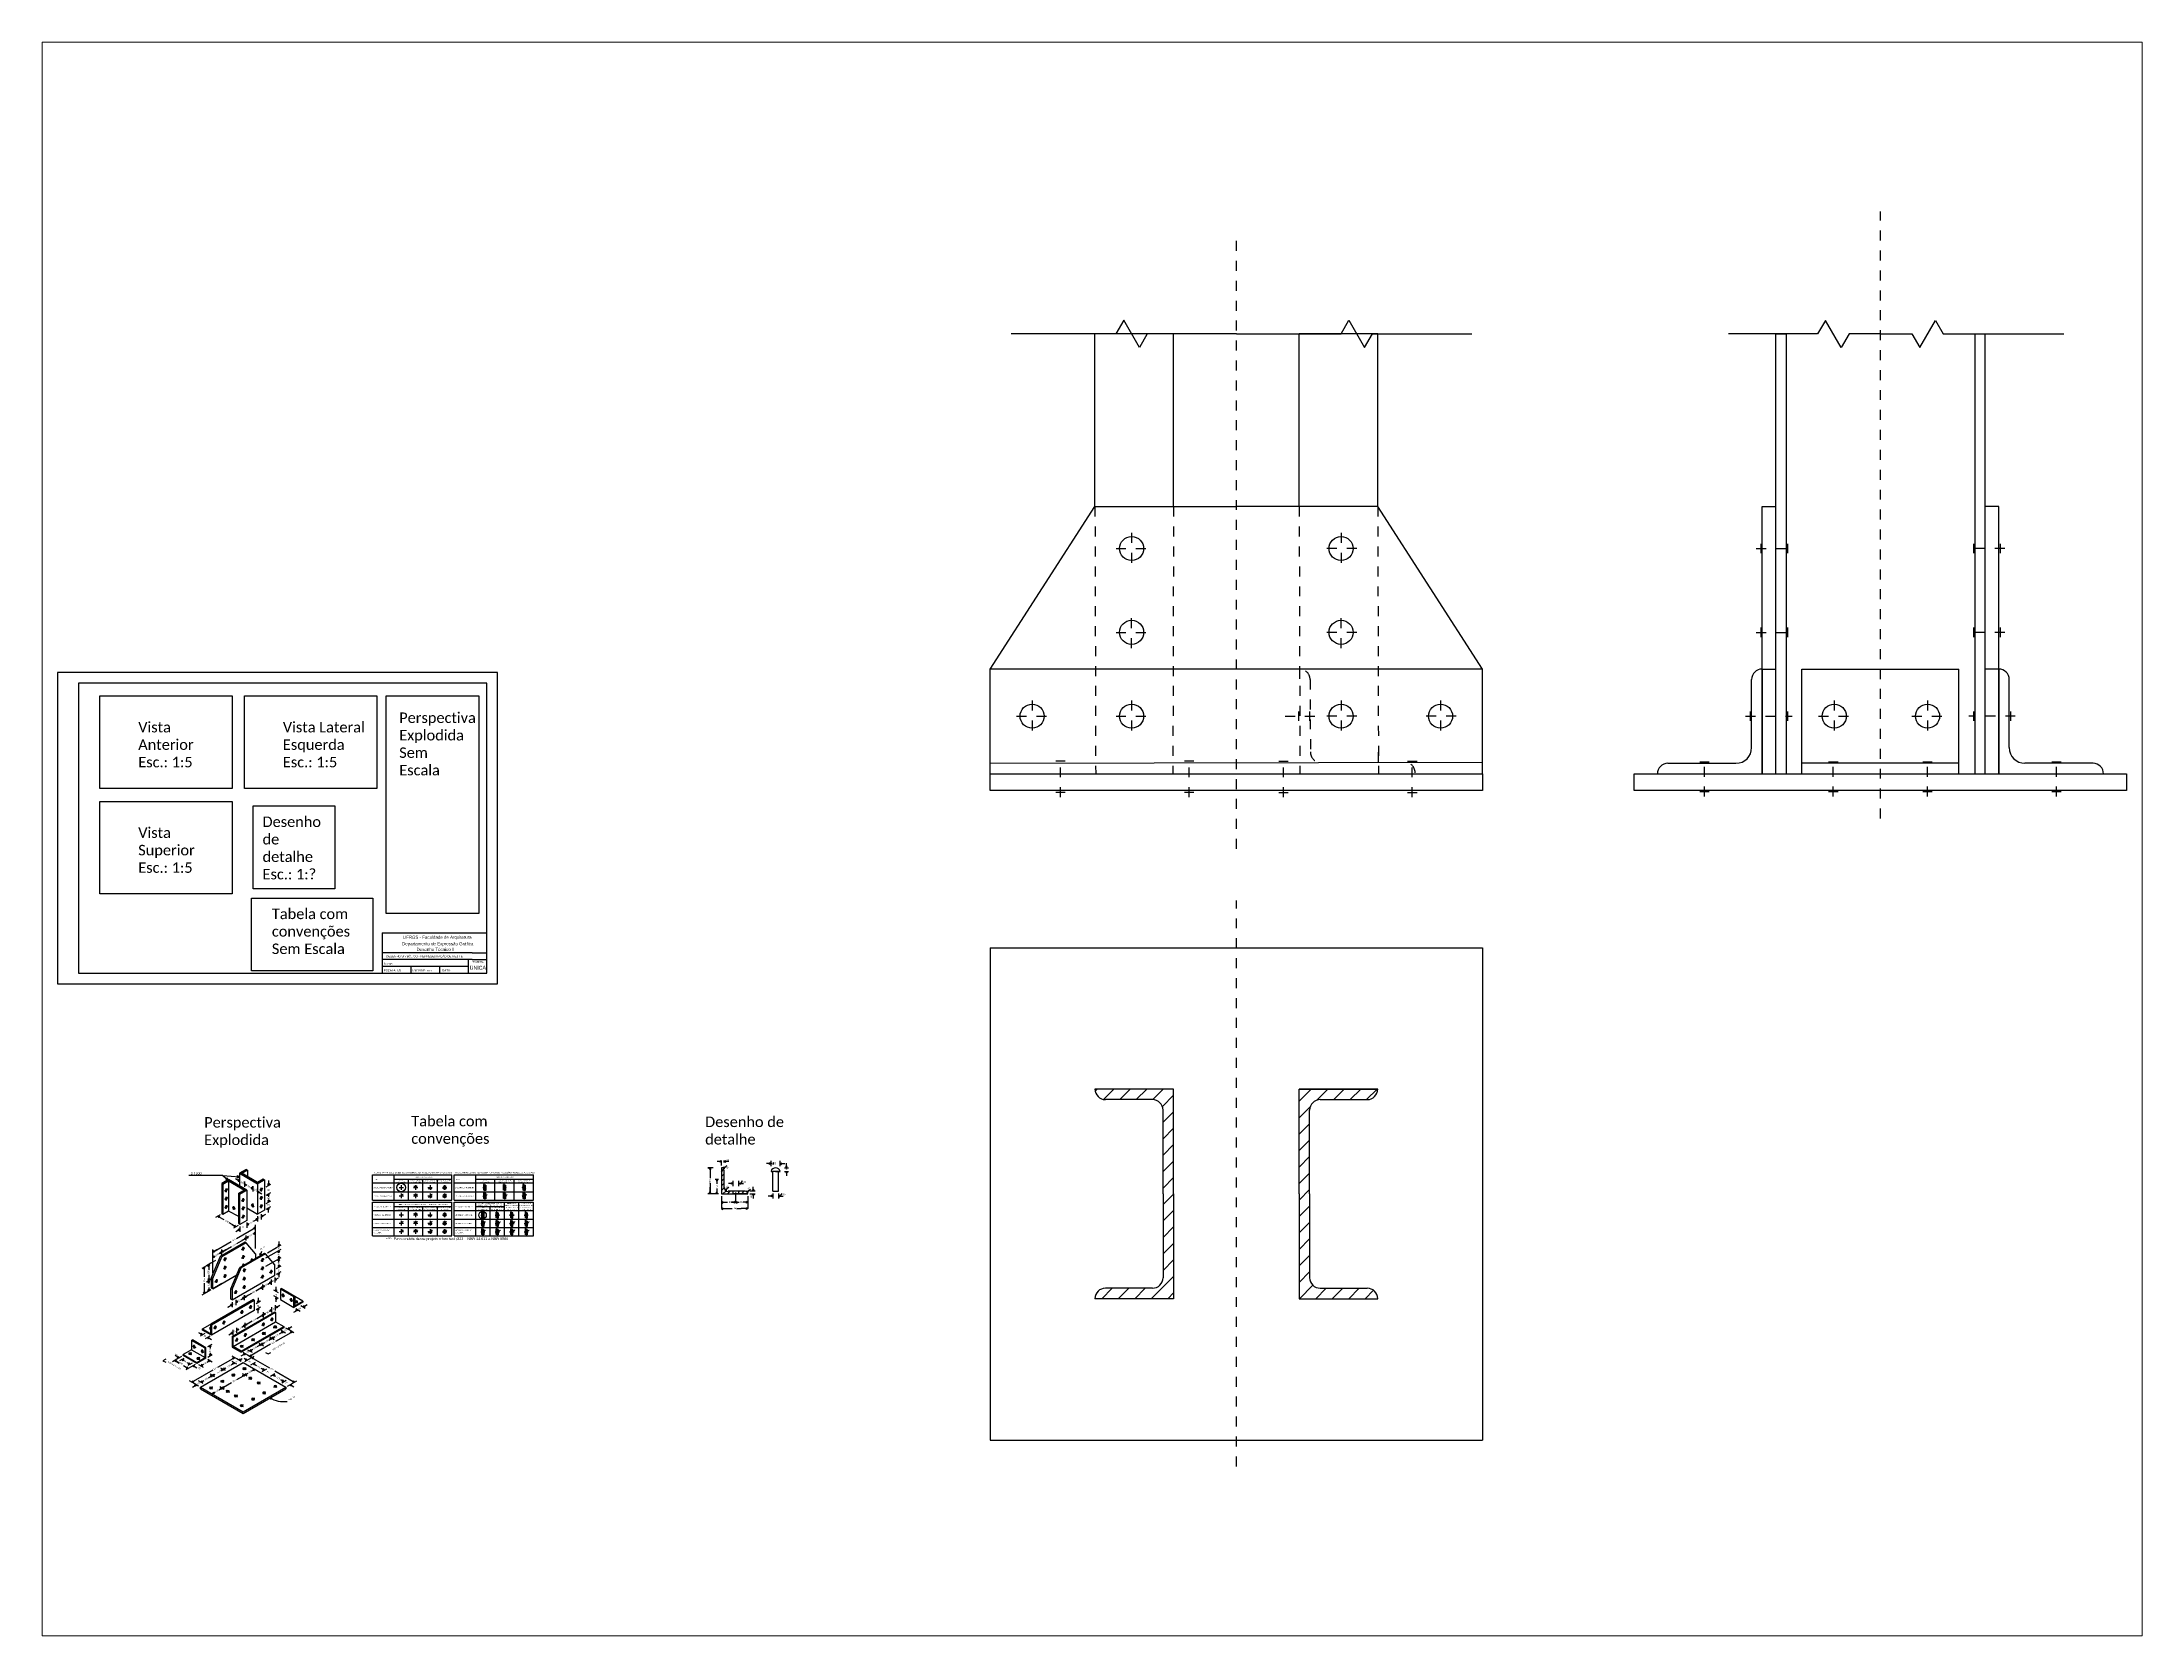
# Paper-space layout 'Layout2' of a CAD drawing. Header units: metres. Extents: x 26 to 231, y 20 to 176.
# The model-space entities are those that its viewports show. They can reach past a viewport. Long polylines and large blocks are cut down to what shows.
import ezdxf

# ---------------------------------------------------------------- set-up
doc = ezdxf.new("R2010")
doc.units = ezdxf.units.M
doc.header["$LTSCALE"] = 0.002
for name, pattern in [('ACAD_ISO02W100', [15, 12, -3]), ('ACAD_ISO04W100', [30, 24, -3, 0, -3]), ('ACAD_ISO10W100', [18, 12, -3, 0, -3])]:
    doc.linetypes.add(name, pattern=pattern)
for name, color, linetype in [('COTAS', 2, 'Continuous'), ('eixo', 170, 'ACAD_ISO04W100'), ('eixos pequenos', 4, 'ACAD_ISO10W100'), ('estreita', 214, 'Continuous'), ('hachuras', 40, 'Continuous'), ('invisível', 1, 'ACAD_ISO02W100'), ('quadro-selo', 3, 'Continuous'), ('visíveis', 7, 'Continuous')]:
    doc.layers.add(name, color=color, linetype=linetype)
doc.styles.get("Standard").update_dxf_attribs({"font": 'arial.ttf'})

msp = doc.modelspace()

# ---------------------------------------------------------------- hatches: boundary and pattern name
at = {"layer": 'COTAS'}
for points in [[(659.8, -58.5), (661.1, -57.7), (659.8, -57)], [(665, -56.9), (663.7, -57.6), (665, -58.4)], [(707, -60.5), (708.3, -59.7), (707, -59)], [(718.4, -59), (717.1, -59.7), (718.4, -60.5)], [(199.5, -75), (199.5, -75.8), (199.5, -76.5), (200.8, -76.5)], [(650.8, -65), (650.1, -63.7), (649.3, -65)], [(657.3, -76.3), (656.6, -75), (655.8, -76.3)], [(663.4, -63), (662.8, -64.5), (664.3, -64.2)], [(670.7, -79.5), (672, -78.7), (670.7, -78)], [(679, -78), (677.7, -78.7), (679, -79.5)], [(722.3, -62.4), (723.1, -63.7), (723.8, -62.4)], [(723.8, -68.5), (723.1, -67.2), (722.3, -68.5)], [(219.4, -87.3), (218.1, -86.5), (219.4, -88)], [(649.3, -87.4), (650.1, -88.7), (650.8, -87.4)], [(655.8, -87.4), (656.6, -88.7), (657.3, -87.4)], [(662.4, -96), (661.1, -96.7), (662.4, -97.5)], [(665.2, -83.7), (664.7, -85.1), (666.2, -84.9)], [(673.5, -97.5), (674.8, -96.7), (673.5, -96)], [(676.1, -96), (674.8, -96.7), (676.1, -97.5)], [(684.8, -97.5), (686.1, -96.7), (684.8, -96)], [(685.9, -85.5), (685.3, -87), (686.8, -86.7)], [(690.6, -84.9), (691.3, -86.2), (692.1, -84.9)], [(692.1, -90), (691.3, -88.7), (690.6, -90)], [(708.7, -91.5), (710, -90.7), (708.7, -90)], [(716.8, -90), (715.5, -90.7), (716.8, -91.5)], [(180, -110), (180.7, -111.1), (181.3, -110.8)], [(182, -110.4), (180, -110), (181.3, -110.8)], [(662.4, -102), (661.1, -102.7), (662.4, -103.5)], [(684.8, -103.5), (686.1, -102.7), (684.8, -102)], [(208.6, -130), (207.3, -130.8), (208.6, -130.8)], [(256.7, -199.3), (255.4, -200), (256, -200.4)], [(242.6, -220.2), (241.3, -220.9), (242, -221.3)], [(251.3, -220.2), (250, -220.9), (250.6, -221.3)], [(170.2, -225.9), (170.9, -227), (171.5, -226.6)], [(172.2, -226.2), (170.2, -225.9), (171.5, -226.6)], [(221.4, -232.4), (220.1, -233.2), (220.8, -233.5)], [(231.8, -226.4), (230.5, -227.2), (231.2, -227.5)], [(233.1, -225.7), (231.8, -226.4), (233.8, -226)], [(138.9, -247.8), (139.5, -248.9), (140.2, -248.5)], [(145.8, -246.8), (146.5, -247.9), (147.1, -247.5)], [(156.2, -252.8), (156.9, -253.9), (157.5, -253.5)], [(165.3, -252), (164, -252.8), (165.9, -252.4)], [(172.7, -247.8), (171.4, -248.5), (172, -248.9)], [(185.2, -256.2), (183.9, -256.9), (184.6, -257.3)], [(196, -244.9), (194.7, -245.7), (195.4, -246)], [(196, -249.9), (194.7, -250.7), (195.4, -251)], [(206.3, -241.2), (205, -241.9), (205.6, -242.3)], [(212.5, -244.9), (213.1, -246), (213.8, -245.7)], [(213.8, -250.7), (214.4, -251.8), (215.1, -251.4)], [(215.3, -256), (214, -256.8), (214.7, -257.2)], [(159.7, -270.9), (157.7, -271.3), (158.4, -271.7)], [(159.7, -270.9), (158.4, -271.7), (159, -272)], [(174.8, -262.2), (173.5, -262.9), (174.2, -263.3)], [(184.1, -274), (182.8, -274.8), (183.5, -275.2)], [(205.8, -261.5), (203.8, -261.9), (204.5, -262.3)], [(205.8, -261.5), (204.5, -262.3), (205.1, -262.7)], [(232.4, -261.4), (233.1, -262.5), (233.7, -262.2)], [(248.9, -270.9), (249.5, -272), (250.2, -271.7)], [(229.8, -283.5), (230.5, -284.6), (231.1, -284.2)], [(231.8, -283.9), (229.8, -283.5, 0.014256), (231.2, -284.2)]]:
    msp.add_hatch(color=256, dxfattribs=at).paths.add_polyline_path(points)
h = msp.add_hatch(color=256, dxfattribs=at)
h.paths.add_polyline_path([(200.8, -72.4), (198.8, -72.2), (198.7, -73.2)])
h.paths.add_polyline_path([(198.9, -71.2), (198.8, -72.2), (200.8, -72.4)])
h.paths.add_polyline_path([(188.9, -73.3), (188.2, -74.1), (189.7, -75.4)])
h.paths.add_polyline_path([(188.2, -74.1), (187.6, -74.8), (189.7, -75.4)])
h = msp.add_hatch(color=256, dxfattribs=at)
h.paths.add_polyline_path([(212.1, -82.3), (212.1, -83), (213.4, -83.8)])
h.paths.add_polyline_path([(212.1, -83), (212.1, -83.8), (213.4, -83.8)])
h.paths.add_polyline_path([(206.9, -80), (205.6, -79.3), (206.9, -80.8)])
h.paths.add_polyline_path([(206.9, -79.3), (205.6, -79.3), (206.9, -80)])
h = msp.add_hatch(color=256, dxfattribs=at)
h.paths.add_polyline_path([(229.2, -78.6), (228.5, -79), (228.5, -80.5)])
h.paths.add_polyline_path([(228.5, -79), (227.9, -79.4), (228.5, -80.5)])
h.paths.add_polyline_path([(228.5, -88.5), (227.9, -90.4), (228.5, -90)])
h.paths.add_polyline_path([(228.5, -88.5), (228.5, -90), (229.2, -89.6)])
h.paths.add_polyline_path([(229.2, -94.6), (228.5, -95), (228.5, -96.5)])
h.paths.add_polyline_path([(228.5, -95), (227.9, -95.4), (228.5, -96.5)])
h = msp.add_hatch(color=256, dxfattribs=at)
h.paths.add_polyline_path([(219.4, -86.5), (218.1, -86.5), (219.4, -87.3)])
h.paths.add_polyline_path([(219.4, -87.3), (218.1, -86.5), (219.4, -88)])
h = msp.add_hatch(color=256, dxfattribs=at)
h.paths.add_polyline_path([(196.7, -118.9), (196, -119.3), (197.3, -120)])
h.paths.add_polyline_path([(196, -119.3), (195.4, -119.6), (197.3, -120)])
h = msp.add_hatch(color=256, dxfattribs=at)
h.paths.add_polyline_path([(209, -117), (207.7, -118.5), (209, -117.8)])
h.paths.add_polyline_path([(209, -117.8), (207.7, -118.5), (209, -118.5)])
h.paths.add_polyline_path([(222.9, -109), (221.6, -110.5), (222.9, -109.8)])
h.paths.add_polyline_path([(222.9, -109.8), (221.6, -110.5), (222.9, -110.5)])
h.paths.add_polyline_path([(218.1, -112.5), (216.8, -112.5), (216.8, -113.3)])
h.paths.add_polyline_path([(218.1, -112.5), (216.8, -113.3), (216.8, -114)])
h = msp.add_hatch(color=256, dxfattribs=at)
h.paths.add_polyline_path([(209, -117.8), (207.7, -118.5), (209, -118.5)])
h.paths.add_polyline_path([(222.9, -109.8), (221.6, -110.5), (222.9, -110.5)])
h = msp.add_hatch(color=256, dxfattribs=at)
h.paths.add_polyline_path([(228.5, -102), (227.9, -103.9), (228.5, -103.5)])
h.paths.add_polyline_path([(228.5, -102), (228.5, -103.5), (229.2, -103.1)])
h = msp.add_hatch(color=256, dxfattribs=at)
h.paths.add_polyline_path([(176.6, -148.5), (175.3, -149.3), (176.6, -149.3)])
h.paths.add_polyline_path([(207.3, -130.8), (206, -130.8), (206, -131.5)])
h.paths.add_polyline_path([(207.3, -130.8), (206, -131.5), (206, -132.3)])
h.paths.add_polyline_path([(208.6, -129.3), (207.3, -130.8), (208.6, -130)])
h.paths.add_polyline_path([(208.6, -130), (207.3, -130.8), (208.6, -130.8)])
h.paths.add_polyline_path([(216, -125.8), (214.7, -125.8), (214.7, -126.5)])
h.paths.add_polyline_path([(216, -125.8), (214.7, -126.5), (214.7, -127.3)])
h.paths.add_polyline_path([(216, -120.8), (214.7, -120.8), (214.7, -121.5)], flags=16)
h.paths.add_polyline_path([(216, -120.8), (214.7, -121.5), (214.7, -122.3)])
h = msp.add_hatch(color=256, dxfattribs=at)
h.paths.add_polyline_path([(201.2, -122.3), (199.9, -122.3), (199.9, -123)])
h.paths.add_polyline_path([(201.2, -122.3), (199.9, -123), (199.9, -123.8)])
h = msp.add_hatch(color=256, dxfattribs=at)
h.paths.add_polyline_path([(238.3, -137.2), (237.7, -137.5), (238.3, -138.7)])
h.paths.add_polyline_path([(238.3, -142.8), (237.6, -144.7), (238.3, -144.3)])
h.paths.add_polyline_path([(238.3, -142.9), (238.3, -144.3), (238.9, -143.9)])
h.paths.add_polyline_path([(238.3, -150.8), (237.6, -152.7), (238.3, -152.3)])
h.paths.add_polyline_path([(238.3, -150.9), (238.3, -152.3), (238.9, -151.9)])
h.paths.add_polyline_path([(238.3, -149.2), (237.7, -149.5), (238.3, -150.7)])
h = msp.add_hatch(color=256, dxfattribs=at)
h.paths.add_polyline_path([(239, -148.8), (238.3, -149.2), (238.3, -150.7)])
h.paths.add_polyline_path([(239, -156.8), (238.3, -157.2), (238.3, -158.7)])
h.paths.add_polyline_path([(239, -136.8), (238.3, -137.2), (238.3, -138.7)])
h = msp.add_hatch(color=256, dxfattribs=at)
h.paths.add_polyline_path([(171.4, -156), (170.7, -157.9), (171.4, -157.5)])
h.paths.add_polyline_path([(172, -157.1), (171.4, -156), (171.4, -157.5)])
h.paths.add_polyline_path([(167, -158.5), (166.4, -160.4), (167, -160)])
h.paths.add_polyline_path([(167, -158.5), (167, -160), (167.7, -159.6)])
h.paths.add_polyline_path([(171.4, -170), (170.7, -170.4), (171.4, -171.5)])
h.paths.add_polyline_path([(172, -169.6), (171.4, -170), (171.4, -171.5)])
h.paths.add_polyline_path([(172, -172.6), (171.4, -171.5), (171.4, -173)])
h.paths.add_polyline_path([(171.4, -171.5), (170.7, -173.4), (171.4, -173)])
h.paths.add_polyline_path([(171.4, -180), (170.7, -180.4), (171.4, -181.5)])
h.paths.add_polyline_path([(172, -179.6), (171.4, -180), (171.4, -181.5)])
h.paths.add_polyline_path([(167, -182.5), (166.4, -182.9), (167, -184)])
h.paths.add_polyline_path([(167.7, -182.1), (167, -182.5), (167, -184)])
h = msp.add_hatch(color=256, dxfattribs=at)
h.paths.add_polyline_path([(176.6, -143.5), (175.3, -144.3), (176.6, -144.3)])
h.paths.add_polyline_path([(176.6, -143.5), (176.6, -142.8), (175.3, -144.3)])
h.paths.add_polyline_path([(176.6, -147.8), (175.3, -149.3), (176.6, -148.5)])
h.paths.add_polyline_path([(176.6, -148.5), (175.3, -149.3), (176.6, -149.3)], flags=16)
h.paths.add_polyline_path([(183.9, -144.3), (182.6, -144.3), (182.6, -145)])
h.paths.add_polyline_path([(183.9, -144.3), (182.6, -145), (182.6, -145.8)])
h.paths.add_polyline_path([(185.2, -143.5), (183.9, -144.3), (185.2, -144.3)])
h.paths.add_polyline_path([(185.2, -142.8), (183.9, -144.3), (185.2, -143.5)])
h = msp.add_hatch(color=256, dxfattribs=at)
h.paths.add_polyline_path([(221, -145.9), (220.2, -145.9), (220.8, -147.4, -0.038411)])
h.paths.add_polyline_path([(221.7, -145.9), (221, -145.9, 0.038411), (220.8, -147.4)])
h = msp.add_hatch(color=256, dxfattribs=at)
h.paths.add_polyline_path([(238.3, -164.3), (237.6, -166.2), (238.3, -165.8)])
h.paths.add_polyline_path([(238.3, -164.3), (238.3, -165.8), (238.9, -165.4)])
h.paths.add_polyline_path([(238.3, -157.2), (237.7, -157.5), (238.3, -158.7)])
h = msp.add_hatch(color=256, dxfattribs=at)
h.paths.add_polyline_path([(235.7, -170.2), (234.4, -170.9), (235.7, -170.9)])
h.paths.add_polyline_path([(224, -176.9), (222.7, -177.7), (224, -177.7)])
h.paths.add_polyline_path([(206.7, -186.2), (205.4, -187.7), (206.7, -186.9)])
h = msp.add_hatch(color=256, dxfattribs=at)
h.paths.add_polyline_path([(235.7, -169.4), (234.4, -170.9), (235.7, -170.2)])
h.paths.add_polyline_path([(235.7, -170.2), (234.4, -170.9), (235.7, -170.9)], flags=16)
h.paths.add_polyline_path([(230.9, -172.9), (229.6, -172.9), (229.6, -173.7)])
h.paths.add_polyline_path([(230.9, -172.9), (229.6, -173.7), (229.6, -174.4)])
h.paths.add_polyline_path([(222.7, -177.7), (221.4, -177.7), (221.4, -178.4)], flags=16)
h.paths.add_polyline_path([(222.7, -177.7), (221.4, -178.4), (221.4, -179.2)])
h.paths.add_polyline_path([(224, -176.2), (222.7, -177.7), (224, -176.9)])
h.paths.add_polyline_path([(224, -176.9), (222.7, -177.7), (224, -177.7)], flags=16)
h = msp.add_hatch(color=256, dxfattribs=at)
h.paths.add_polyline_path([(235.9, -180.3), (235.2, -179.9), (235.9, -181.8)])
h.paths.add_polyline_path([(235.9, -180.3), (235.9, -181.8), (236.5, -180.6)])
h.paths.add_polyline_path([(235.9, -187.3), (235.2, -188.4), (235.9, -188.8)])
h.paths.add_polyline_path([(235.9, -187.3), (235.9, -188.8), (236.5, -189.1)])
h = msp.add_hatch(color=256, dxfattribs=at)
h.paths.add_polyline_path([(193.7, -194.4), (192.4, -194.4), (192.4, -195.2)])
h.paths.add_polyline_path([(193.7, -194.4), (192.4, -195.2), (192.4, -195.9)])
h.paths.add_polyline_path([(198.5, -191.7), (197.2, -192.4), (198.5, -192.4)])
h = msp.add_hatch(color=256, dxfattribs=at)
h.paths.add_polyline_path([(194.6, -220.9), (193.3, -220.9), (193.3, -221.7), (193.3, -222.4)])
h.paths.add_polyline_path([(199.4, -217.4), (198.1, -218.9), (199.4, -218.9)])
h.paths.add_polyline_path([(206.3, -214.1), (205, -214.1), (205, -214.9), (205, -215.6)])
h.paths.add_polyline_path([(207.6, -212.6), (206.3, -214.1), (207.6, -214.1)])
h.paths.add_polyline_path([(223.6, -204.1), (222.3, -204.1), (222.3, -204.8), (222.3, -205.6)])
h.paths.add_polyline_path([(224.9, -202.6), (223.6, -204.1), (224.9, -204.1)])
h.paths.add_polyline_path([(231.8, -199.3), (230.5, -199.3), (230.5, -200.1), (230.5, -200.8)])
h.paths.add_polyline_path([(236.6, -195.9), (235.3, -197.4), (236.6, -197.4)])
h = msp.add_hatch(color=256, dxfattribs=at)
h.paths.add_polyline_path([(206.7, -186.9), (205.4, -187.7), (206.7, -187.7)])
h.paths.add_polyline_path([(205.4, -187.7), (204.1, -187.7), (204.1, -188.4)], flags=16)
h.paths.add_polyline_path([(205.4, -187.7), (204.1, -188.4), (204.1, -189.2)])
h.paths.add_polyline_path([(198.5, -190.9), (197.2, -192.4), (198.5, -191.7)])
h.paths.add_polyline_path([(198.5, -191.7), (197.2, -192.4), (198.5, -192.4)])
h = msp.add_hatch(color=256, dxfattribs=at)
h.paths.add_polyline_path([(218.7, -190.9), (218.1, -191.2), (218.7, -192.4)])
h.paths.add_polyline_path([(219.4, -190.5), (218.7, -190.9), (218.7, -192.4)])
h.paths.add_polyline_path([(218.7, -197.9), (218.7, -199.4), (219.4, -199)])
h.paths.add_polyline_path([(218.7, -197.9), (218.1, -199.7), (218.7, -199.4)])
h = msp.add_hatch(color=256, dxfattribs=at)
h.paths.add_polyline_path([(262.1, -195.4), (261.4, -196.5), (263.4, -196.1)])
h.paths.add_polyline_path([(256.7, -199.3), (254.7, -199.6), (255.4, -200)])
h = msp.add_hatch(color=256, dxfattribs=at)
h.paths.add_polyline_path([(206.3, -241.2), (204.3, -241.5), (205, -241.9)])
h.paths.add_polyline_path([(211.2, -237.5), (210.6, -238.7), (212.5, -238.3)])
h.paths.add_polyline_path([(221.4, -232.4), (219.5, -232.8), (220.1, -233.2)])
h.paths.add_polyline_path([(222.7, -231.7), (222.1, -231.3), (221.4, -232.4)])
h.paths.add_polyline_path([(222.7, -231.7), (221.4, -232.4), (223.4, -232)])
h.paths.add_polyline_path([(232.5, -225.3), (231.8, -226.4), (233.1, -225.7)])
h.paths.add_polyline_path([(233.1, -225.7), (231.8, -226.4), (233.8, -226)])
h.paths.add_polyline_path([(231.8, -226.4), (229.9, -226.8), (230.5, -227.2)])
h.paths.add_polyline_path([(242.6, -220.2), (240.7, -220.5), (241.3, -220.9)])
h.paths.add_polyline_path([(247.6, -216.5), (247, -217.7), (248.9, -217.3)])
h.paths.add_polyline_path([(251.3, -220.2), (249.3, -220.5), (250, -220.9)])
h.paths.add_polyline_path([(211.2, -242.5), (210.6, -243.7), (212.5, -243.3)])
h = msp.add_hatch(color=256, dxfattribs=at)
h.paths.add_polyline_path([(164.8, -222), (164.2, -222.4), (165.5, -223.1)])
h.paths.add_polyline_path([(164.2, -222.4), (163.5, -222.7), (165.5, -223.1)])
h = msp.add_hatch(color=256, dxfattribs=at)
h.paths.add_polyline_path([(172.7, -233.3), (172, -235.1), (172.7, -234.8)])
h.paths.add_polyline_path([(172.7, -233.3), (172.7, -234.8), (173.3, -234.4)])
h.paths.add_polyline_path([(172.7, -247.8), (170.7, -248.1), (171.4, -248.5)])
h.paths.add_polyline_path([(172.7, -241.8), (172, -242.1), (172.7, -243.3)])
h.paths.add_polyline_path([(173.3, -241.4), (172.7, -241.8), (172.7, -243.3)])
h.paths.add_polyline_path([(164.6, -251.6), (164, -252.8), (165.3, -252)])
h.paths.add_polyline_path([(165.3, -252), (164, -252.8), (165.9, -252.4)])
h = msp.add_hatch(color=256, dxfattribs=at)
h.paths.add_polyline_path([(158.2, -253.1), (156.2, -252.8), (157.5, -253.5)])
h.paths.add_polyline_path([(140.8, -248.1), (138.9, -247.8), (140.2, -248.5)])
h.paths.add_polyline_path([(147.8, -247.1), (145.8, -246.8), (147.1, -247.5)])
h = msp.add_hatch(color=256, dxfattribs=at)
h.paths.add_polyline_path([(142.6, -244.1), (141.9, -244.5), (143.2, -245.3)])
h.paths.add_polyline_path([(141.9, -244.5), (141.3, -244.9), (143.2, -245.3)])
h = msp.add_hatch(color=256, dxfattribs=at)
h.paths.add_polyline_path([(151.2, -254.1), (150.6, -254.5), (151.9, -255.3)])
h.paths.add_polyline_path([(150.6, -254.5), (149.9, -254.9), (151.9, -255.3)])
h = msp.add_hatch(color=256, dxfattribs=at)
h.paths.add_polyline_path([(153, -250.1), (152.3, -250.5), (153.6, -251.3)])
h.paths.add_polyline_path([(152.3, -250.5), (151.7, -250.9), (153.6, -251.3)])
h = msp.add_hatch(color=256, dxfattribs=at)
h.paths.add_polyline_path([(201, -246.3), (200.4, -247.4), (202.3, -247)])
h.paths.add_polyline_path([(196, -244.9), (194.1, -245.3), (194.7, -245.7)])
h.paths.add_polyline_path([(156, -267.3), (155.3, -268.4), (157.3, -268)])
h = msp.add_hatch(color=256, dxfattribs=at)
h.paths.add_polyline_path([(164.6, -267.3), (164, -268.4), (165.9, -268)])
h.paths.add_polyline_path([(175.5, -261), (174.8, -262.2), (176.8, -261.8)])
h.paths.add_polyline_path([(186.4, -255.4), (185.8, -255), (185.2, -256.1), (185.2, -256.2), (187.1, -255.8)])
h.paths.add_polyline_path([(196, -249.9), (194.1, -250.3), (194.7, -250.7)])
h.paths.add_polyline_path([(185.2, -256.2), (185.1, -256.2), (183.3, -256.5), (183.9, -256.9)])
h.paths.add_polyline_path([(174.8, -262.2), (172.9, -262.5), (173.5, -262.9)])
h = msp.add_hatch(color=256, dxfattribs=at)
h.paths.add_polyline_path([(176.1, -278.7), (175.5, -278.3), (174.8, -279.4)])
h.paths.add_polyline_path([(176.8, -279), (176.1, -278.7), (174.8, -279.4)])
h.paths.add_polyline_path([(185.4, -273.3), (184.8, -272.9), (184.1, -274), (186.1, -273.7)])
h.paths.add_polyline_path([(207.7, -261.2), (207.1, -260.8), (206.4, -260.4), (205.8, -261.5)])
h.paths.add_polyline_path([(205.8, -261.5), (203.8, -261.9), (204.5, -262.3)])
h.paths.add_polyline_path([(184.1, -274), (182.2, -274.4), (182.8, -274.8)])
h.paths.add_polyline_path([(215.3, -256), (213.4, -256.4), (214, -256.8)])
h = msp.add_hatch(color=256, dxfattribs=at)
h.paths.add_polyline_path([(207.5, -246.3), (206.9, -246.7), (208.2, -247.4)])
h.paths.add_polyline_path([(206.9, -246.7), (206.2, -247), (208.2, -247.4)])
h = msp.add_hatch(color=256, dxfattribs=at)
h.paths.add_polyline_path([(232.4, -261.4), (233.7, -262.2), (234.4, -261.8)])
h.paths.add_polyline_path([(215.7, -251), (213.8, -250.7), (215.1, -251.4)])
h.paths.add_polyline_path([(214.4, -245.3), (212.5, -244.9), (213.1, -246)])
h.paths.add_polyline_path([(250.8, -271.3), (248.9, -270.9), (250.2, -271.7)])
h = msp.add_hatch(color=256, dxfattribs=at)
h.paths.add_polyline_path([(224, -255.8), (223.3, -256.2), (224.6, -256.9)])
h.paths.add_polyline_path([(223.3, -256.2), (222.7, -256.5), (224.6, -256.9)])
h = msp.add_hatch(color=256, dxfattribs=at)
h.paths.add_polyline_path([(242.6, -266.5), (241.9, -266.9), (243.2, -267.7)])
h.paths.add_polyline_path([(241.9, -266.9), (241.3, -267.3), (243.2, -267.7)])
h = msp.add_hatch(color=256, dxfattribs=at)
h.paths.add_polyline_path([(252.6, -267.3), (251.9, -267.7), (253.2, -268.4)])
h.paths.add_polyline_path([(251.9, -267.7), (251.3, -268), (253.2, -268.4)])
at = {"layer": 'hachuras'}
h = msp.add_hatch(dxfattribs=at)
h.set_pattern_fill('ANSI31', color=256, scale=3.5, style=0)
h.set_pattern_definition([(45, (425.76, -881.404), (-7.85772, 7.85772), [])])
h.paths.add_polyline_path([(1092.6, 11.3), (1017.6, 11.3, 0.414214), (1027.6, 1.3), (1072.6, 1.3, -0.414214), (1082.6, -8.7), (1082.6, -88.7), (1092.6, -88.7)])
h.paths.add_polyline_path([(1092.6, -88.7), (1082.6, -88.7), (1082.6, -168.7, -0.414214), (1072.6, -178.7), (1027.6, -178.7, 0.414214), (1017.6, -188.7), (1092.6, -188.7)])
h.paths.add_polyline_path([(1222.6, -88.7), (1212.6, -88.7), (1212.6, -188.7), (1287.6, -188.7, 0.414214), (1277.6, -178.7), (1232.6, -178.7, -0.414214), (1222.6, -168.7)])
h.paths.add_polyline_path([(1212.6, -88.7), (1222.6, -88.7), (1222.6, -8.7, -0.414214), (1232.6, 1.3), (1277.6, 1.3, 0.414214), (1287.6, 11.3), (1212.6, 11.3)])
h = msp.add_hatch(dxfattribs=at)
h.set_pattern_fill('ANSI31', color=256, scale=0.3, angle=30, style=0)
h.set_pattern_definition([(75, (-264.6644, -430.9231), (-0.9200443, 0.2465251), [])])
h.paths.add_polyline_path([(190.4, -75), (183.9, -78.8), (185, -79.4), (190.4, -76.3), (205.5, -85), (200.1, -88.1), (201.2, -88.8), (207.7, -85)])
h.paths.add_polyline_path([(218.1, -79), (224.6, -75.3), (223.5, -74.6), (218.1, -77.7), (203.1, -69), (208.4, -65.9), (207.3, -65.3), (200.8, -69)])
h = msp.add_hatch(dxfattribs=at)
h.set_pattern_fill('ANSI31', color=256, style=0)
h.set_pattern_definition([(45, (-2599.2683, -1365.6584), (-2.245064, 2.245064), [])])
h.paths.add_polyline_path([(672, -88.7), (672, -86.2), (667.3, -86.2, -0.414214), (663.6, -82.5), (663.6, -66.2, 0.414214), (661.1, -63.7), (661.1, -88.7)])
h.paths.add_polyline_path([(677.7, -86.2), (677.7, -88.7), (686.1, -88.7, 0.414214), (683.6, -86.2)])

# ---------------------------------------------------------------- linework, layer by layer
msp.add_line((917.6, 312.3), (917.6, 322.3))
for points in [[(67.5, 386.7), (193.8, 386.7), (193.8, 298.4), (67.5, 298.4)], [(205.6, 386.7), (331.9, 386.7), (331.9, 298.4), (205.6, 298.4)], [(340.9, 386.7), (429.3, 386.7), (429.3, 179), (340.9, 179)], [(67.5, 285.9), (193.8, 285.9), (193.8, 197.6), (67.5, 197.6)], [(213.8, 281.8), (291.9, 281.8), (291.9, 202.5), (213.8, 202.5)], [(212.4, 193.7), (328, 193.7), (328, 124.2), (212.4, 124.2)]]:
    msp.add_lwpolyline(points, close=True)
at = {"layer": 'COTAS'}
for p, q in [((659.8, -57.7), (656.8, -57.7)), ((659.8, -58.5), (659.8, -57)), ((661.1, -57.7), (659.8, -57)), ((661.1, -57.7), (659.8, -58.5)), ((661.1, -61.7), (661.1, -56.7)), ((663.6, -58.7), (663.6, -56.7)), ((663.7, -57.6), (665, -56.9)), ((663.7, -57.6), (665, -58.4)), ((665, -58.4), (665, -56.9)), ((665, -57.6), (668, -57.6)), ((707, -59.7), (704, -59.7)), ((708.3, -59.7), (707, -59)), ((707, -60.5), (707, -59)), ((708.3, -59.7), (707, -60.5)), ((708.3, -62.2), (708.3, -57.2)), ((711, -58.8), (709.7, -60.6)), ((717.1, -62.2), (717.1, -57.2)), ((717.1, -59.7), (718.4, -59)), ((717.1, -59.7), (718.4, -60.5)), ((718.4, -60.5), (718.4, -59)), ((718.4, -59.7), (721.4, -59.7)), ((723.1, -62.4), (723.1, -59.4)), ((184.8, -71), (152.3, -71)), ((184.8, -71), (189.7, -75.4)), ((184.8, -71), (200.8, -72.4)), ((189.7, -75.4), (186.7, -72.8)), ((188.9, -73.3), (187.6, -74.8)), ((187.6, -74.8), (189.7, -75.4)), ((188.2, -74.1), (188.9, -73.3)), ((189.7, -75.4), (188.9, -73.3)), ((199.5, -75.8), (196.9, -74.3)), ((198.9, -71.2), (198.7, -73.2)), ((198.7, -73.2), (200.8, -72.4)), ((198.8, -72.2), (198.9, -71.2)), ((200.8, -72.4), (198.8, -72.2)), ((198.9, -71.2), (200.8, -72.4)), ((199.5, -75), (199.5, -76.5)), ((200.8, -76.5), (199.5, -75)), ((199.5, -75.8), (199.5, -75)), ((199.5, -76.5), (200.8, -76.5)), ((200.8, -76.5), (200.8, -74)), ((200.8, -74), (200.8, -79)), ((205.6, -79.3), (205.6, -76.8)), ((205.6, -76.8), (205.6, -81.8)), ((206.9, -80.8), (205.6, -79.3)), ((205.6, -79.3), (206.9, -79.3)), ((206.9, -79.3), (206.9, -80.8)), ((206.9, -80), (206.9, -79.3)), ((208, -80.7), (206.9, -80)), ((226.4, -81.8), (230.7, -79.3)), ((229.2, -78.6), (227.9, -79.4)), ((228.5, -80.5), (227.9, -79.4)), ((228.5, -76), (228.5, -79)), ((228.5, -79), (229.2, -78.6)), ((228.5, -80.5), (229.2, -78.6)), ((229.2, -78.6), (228.5, -80.5)), ((228.5, -79), (228.5, -80.5)), ((653.1, -63.7), (648.1, -63.7)), ((648.1, -63.7), (650.1, -63.7)), ((650.1, -63.7), (649.3, -65)), ((650.8, -65), (649.3, -65)), ((650.1, -63.7), (650.1, -73.8)), ((650.1, -63.7), (650.8, -65)), ((650.1, -65), (650.1, -70)), ((650.1, -78.5), (650.1, -88.7)), ((658.1, -75), (655.1, -75)), ((656.6, -75), (655.8, -76.3)), ((657.3, -76.3), (655.8, -76.3)), ((656.6, -75), (656.6, -79.2)), ((656.6, -75), (657.3, -76.3)), ((662.8, -64.5), (663.4, -63)), ((662.8, -64.5), (664.3, -64.2)), ((663.4, -63), (664.3, -64.2)), ((663.8, -63.6), (665.4, -62.3)), ((665.4, -62.3), (666.1, -61.7)), ((670.7, -78.7), (667.7, -78.7)), ((672, -78.7), (670.7, -78)), ((670.7, -79.5), (670.7, -78)), ((672, -78.7), (670.7, -79.5)), ((672, -81.2), (672, -76.2)), ((677.7, -81.2), (677.7, -76.2)), ((677.7, -78.7), (679, -78)), ((677.7, -78.7), (679, -79.5)), ((679, -79.5), (679, -78)), ((679, -78.7), (682, -78.7)), ((679.8, -78.1), (681.2, -75.9)), ((721.1, -63.7), (725.1, -63.7)), ((721.1, -67.2), (725.1, -67.2)), ((723.8, -62.4), (722.3, -62.4)), ((723.1, -63.7), (722.3, -62.4)), ((723.1, -67.2), (722.3, -68.5)), ((723.8, -68.5), (722.3, -68.5)), ((723.1, -63.7), (723.8, -62.4)), ((723.1, -67.2), (723.8, -68.5)), ((723.1, -68.5), (723.1, -71.5)), ((211.2, -82.5), (212.1, -83)), ((212.1, -82.3), (212.1, -83.8)), ((213.4, -83.8), (212.1, -82.3)), ((212.1, -83), (212.1, -82.3)), ((212.1, -83.8), (213.4, -83.8)), ((213.4, -83.8), (213.4, -81.3)), ((213.4, -81.3), (213.4, -86.3)), ((218.1, -86.5), (218.1, -84)), ((218.1, -84), (218.1, -89)), ((222, -88.8), (218.1, -86.5)), ((219.4, -88), (218.1, -86.5)), ((218.1, -86.5), (219.4, -86.5)), ((219.4, -86.5), (219.4, -88)), ((219.4, -87.3), (219.4, -86.5)), ((222, -88.8), (219.4, -87.3)), ((226.4, -89.8), (230.7, -87.3)), ((226.4, -97.8), (230.7, -95.3)), ((227.9, -90.4), (228.5, -88.5)), ((229.2, -89.6), (227.9, -90.4)), ((229.2, -89.6), (227.9, -90.4)), ((229.2, -94.6), (227.9, -95.4)), ((228.5, -96.5), (227.9, -95.4)), ((228.5, -90), (228.5, -88.5)), ((228.5, -88.5), (229.2, -89.6)), ((228.5, -90), (229.2, -89.6)), ((228.5, -90), (228.5, -91.1)), ((228.5, -94.1), (228.5, -95)), ((229.2, -94.6), (228.5, -96.5)), ((228.5, -96.5), (229.2, -94.6)), ((228.5, -95), (229.2, -94.6)), ((228.5, -95), (228.5, -96.5)), ((658.1, -88.7), (648.1, -88.7)), ((650.1, -88.7), (649.3, -87.4)), ((650.8, -87.4), (649.3, -87.4)), ((650.1, -87.4), (650.1, -82.4)), ((650.1, -88.7), (650.8, -87.4)), ((656.6, -88.7), (655.8, -87.4)), ((657.3, -87.4), (655.8, -87.4)), ((656.6, -83.4), (656.6, -88.7)), ((656.6, -88.7), (657.3, -87.4)), ((661.1, -90.7), (661.1, -102.7)), ((661.1, -96.7), (662.4, -96)), ((661.1, -96.7), (662.4, -97.5)), ((662.4, -97.5), (662.4, -96)), ((662.4, -96.7), (666.7, -96.7)), ((664.7, -85.1), (665.2, -83.7)), ((664.7, -85.1), (666.2, -84.9)), ((665.2, -83.7), (666.2, -84.9)), ((665.7, -84.3), (667.2, -83)), ((667.2, -83), (668, -82.4)), ((670.5, -96.7), (677.8, -96.7)), ((673.5, -96.7), (670.5, -96.7)), ((673.5, -97.5), (673.5, -96)), ((674.8, -96.7), (673.5, -96)), ((674.8, -96.7), (673.5, -97.5)), ((674.8, -96.7), (676.1, -96)), ((674.8, -96.7), (676.1, -97.5)), ((676.1, -97.5), (676.1, -96)), ((676.1, -96.7), (677.8, -96.7)), ((684.8, -96.7), (681.6, -96.7)), ((684.8, -97.5), (684.8, -96)), ((686.1, -96.7), (684.8, -96)), ((686.1, -96.7), (684.8, -97.5)), ((685.3, -87), (685.9, -85.5)), ((685.3, -87), (686.8, -86.7)), ((685.9, -85.5), (686.8, -86.7)), ((686.1, -90.7), (686.1, -102.7)), ((686.3, -86.1), (687.9, -84.8)), ((687.9, -84.8), (688.6, -84.2)), ((693.1, -86.2), (688.1, -86.2)), ((688.1, -88.7), (693.1, -88.7)), ((692.1, -84.9), (690.6, -84.9)), ((691.3, -86.2), (690.6, -84.9)), ((691.3, -88.7), (690.6, -90)), ((692.1, -90), (690.6, -90)), ((691.3, -84.9), (691.3, -81.9)), ((691.3, -86.2), (692.1, -84.9)), ((691.3, -88.7), (692.1, -90)), ((691.3, -90), (691.3, -93)), ((708.7, -90.7), (705.7, -90.7)), ((710, -90.7), (708.7, -90)), ((708.7, -91.5), (708.7, -90)), ((710, -90.7), (708.7, -91.5)), ((710, -88.2), (710, -93.2)), ((715.5, -88.2), (715.5, -93.2)), ((715.5, -90.7), (716.8, -90)), ((715.5, -90.7), (716.8, -91.5)), ((716.8, -91.5), (716.8, -90)), ((716.8, -90.7), (719.8, -90.7)), ((717.5, -90.4), (718.9, -88.4)), ((182.2, -108.8), (177.9, -111.3)), ((180, -110), (180.7, -111.1)), ((180, -110), (182, -110.4)), ((182, -110.4), (180.7, -111.1)), ((181.3, -110.8), (182, -110.4)), ((186.3, -113.6), (181.3, -110.8)), ((196, -119.3), (190.8, -116.2)), ((193.4, -117.8), (196, -119.3)), ((194.7, -118.5), (197.3, -120)), ((199.5, -118.8), (195.2, -121.3)), ((196.7, -118.9), (195.4, -119.6)), ((196.7, -118.9), (195.4, -119.6)), ((195.4, -119.6), (197.3, -120)), ((196, -119.3), (196.7, -118.9)), ((197.3, -120), (196.7, -118.9)), ((201.2, -119.8), (201.2, -124.8)), ((207.7, -116), (207.7, -121)), ((209, -117), (207.7, -118.5)), ((209, -118.5), (207.7, -118.5)), ((209, -117), (209, -118.5)), ((209, -117.8), (209, -117)), ((210.1, -117.1), (209, -117.8)), ((214.3, -114.7), (216.8, -113.3)), ((216, -123.3), (216, -118.3)), ((216.8, -112.5), (216.8, -114)), ((216.8, -114), (218.1, -112.5)), ((218.1, -112.5), (216.8, -112.5)), ((216.8, -113.3), (216.8, -112.5)), ((218.1, -110), (218.1, -115)), ((221.6, -108), (221.6, -113)), ((225.5, -108.3), (221.6, -110.5)), ((222.9, -109), (221.6, -110.5)), ((222.9, -110.5), (221.6, -110.5)), ((225.5, -108.3), (222.9, -109.8)), ((222.9, -109), (222.9, -110.5)), ((222.9, -109.8), (222.9, -109)), ((226.4, -103.3), (230.7, -100.8)), ((227.9, -103.9), (228.5, -102)), ((229.2, -103.1), (227.9, -103.9)), ((229.2, -103.1), (227.9, -103.9)), ((228.5, -103.5), (228.5, -102)), ((228.5, -102), (229.2, -103.1)), ((228.5, -103.5), (229.2, -103.1)), ((228.5, -106.5), (228.5, -103.5)), ((661.1, -102.7), (662.4, -102)), ((661.1, -102.7), (662.4, -103.5)), ((662.4, -103.5), (662.4, -102)), ((662.4, -102.7), (667.4, -102.7)), ((667.4, -102.7), (671.1, -102.7)), ((675.8, -102.7), (679.8, -102.7)), ((684.8, -102.7), (679.8, -102.7)), ((684.8, -103.5), (684.8, -102)), ((686.1, -102.7), (684.8, -102)), ((686.1, -102.7), (684.8, -103.5)), ((175.3, -144.3), (192.9, -134.1)), ((183.9, -144.3), (193.3, -138.8)), ((197.3, -124.5), (201.2, -122.3)), ((197.3, -124.5), (199.9, -123)), ((197.9, -131.2), (216, -120.8)), ((198.1, -136.1), (207.3, -130.8)), ((199.9, -122.3), (199.9, -123.8)), ((199.9, -123.8), (201.2, -122.3)), ((201.2, -122.3), (199.9, -122.3)), ((199.9, -123), (199.9, -122.3)), ((203.4, -133), (206, -131.5)), ((206, -132.3), (207.3, -130.8)), ((206, -130.8), (206, -132.3)), ((206, -131.5), (206, -130.8)), ((207.3, -130.8), (206, -130.8)), ((207.3, -133.3), (207.3, -128.3)), ((208.6, -129.3), (207.3, -130.8)), ((209.4, -129.5), (207.3, -130.8)), ((208.6, -130.8), (207.3, -130.8)), ((208.6, -130), (208.6, -129.3)), ((208.6, -129.3), (208.6, -130.8)), ((212.1, -123), (214.7, -121.5)), ((216, -125.8), (213.5, -127.2)), ((214.7, -122.3), (216, -120.8)), ((214.7, -120.8), (214.7, -122.3)), ((214.7, -121.5), (214.7, -120.8)), ((216, -120.8), (214.7, -120.8)), ((214.7, -127.3), (216, -125.8)), ((214.7, -125.8), (214.7, -127.3)), ((214.7, -126.5), (214.7, -125.8)), ((216, -125.8), (214.7, -125.8)), ((216, -128.3), (216, -123.3)), ((216, -130.3), (216, -128.3)), ((216, -140.8), (216, -130.3)), ((227.5, -144.9), (236.1, -139.9)), ((236.1, -139.9), (240.5, -137.4)), ((239, -136.8), (237.7, -137.5)), ((238.3, -138.7), (237.7, -137.5)), ((238.3, -134.2), (238.3, -137.2)), ((239, -136.8), (238.3, -138.7)), ((238.3, -138.7), (239, -136.8)), ((238.3, -137.2), (239, -136.8)), ((238.3, -137.2), (238.3, -138.7)), ((169.2, -157.3), (164.9, -159.8)), ((166.4, -160.4), (167, -158.5)), ((167.7, -159.6), (166.4, -160.4)), ((167.7, -159.6), (166.4, -160.4)), ((167, -158.5), (167, -168)), ((167, -158.5), (167.7, -159.6)), ((167, -160), (167, -158.5)), ((167, -160), (167.7, -159.6)), ((173.5, -154.8), (169.2, -157.3)), ((170.7, -157.9), (171.4, -156)), ((172, -157.1), (170.7, -157.9)), ((172, -157.1), (170.7, -157.9)), ((171.4, -156), (171.4, -161.2)), ((171.4, -156), (172, -157.1)), ((171.4, -157.5), (171.4, -156)), ((171.4, -157.5), (172, -157.1)), ((177.9, -152.3), (173.5, -154.8)), ((175.3, -146.8), (175.3, -141.8)), ((179.2, -142), (175.3, -144.3)), ((176.6, -142.8), (175.3, -144.3)), ((176.6, -144.3), (175.3, -144.3)), ((175.3, -151.8), (175.3, -146.8)), ((176.6, -147.8), (175.3, -149.3)), ((177.4, -148), (175.3, -149.3)), ((177.4, -148), (175.3, -149.3)), ((176.6, -149.3), (175.3, -149.3)), ((175.3, -153.8), (175.3, -151.8)), ((175.3, -164.3), (175.3, -153.8)), ((179.2, -142), (176.6, -143.5)), ((176.6, -143.5), (176.6, -142.8)), ((176.6, -142.8), (176.6, -144.3)), ((176.6, -148.5), (176.6, -147.8)), ((176.6, -147.8), (176.6, -149.3)), ((177.4, -148), (176.6, -148.5)), ((183.9, -144.3), (181.4, -145.7)), ((181.4, -145.7), (182.6, -145)), ((182.6, -145.8), (183.9, -144.3)), ((182.6, -144.3), (182.6, -145.8)), ((182.6, -145), (182.6, -144.3)), ((183.9, -144.3), (182.6, -144.3)), ((183.9, -146.8), (183.9, -141.8)), ((187.8, -142), (183.9, -144.3)), ((185.2, -142.8), (183.9, -144.3)), ((185.2, -144.3), (183.9, -144.3)), ((187.8, -142), (185.2, -143.5)), ((185.2, -143.5), (185.2, -142.8)), ((185.2, -142.8), (185.2, -144.3)), ((221, -145.9), (220.2, -145.9)), ((220.2, -145.9), (221.7, -145.9)), ((220.8, -147.4), (220.2, -145.9)), ((221.7, -145.9), (220.8, -147.4)), ((226, -149.8), (236.1, -143.9)), ((226, -157.8), (236.1, -151.9)), ((236.1, -143.9), (240.5, -141.4)), ((236.1, -151.9), (240.5, -149.4)), ((236.1, -159.9), (240.5, -157.4)), ((237.6, -144.7), (238.3, -142.8)), ((238.9, -143.9), (237.6, -144.7)), ((238.9, -143.9), (237.6, -144.7)), ((237.6, -152.7), (238.3, -150.8)), ((238.9, -151.9), (237.6, -152.7)), ((238.9, -151.9), (237.6, -152.7)), ((239, -148.8), (237.7, -149.5)), ((238.3, -150.7), (237.7, -149.5)), ((239, -156.8), (237.7, -157.5)), ((238.3, -158.7), (237.7, -157.5)), ((238.3, -144.9), (238.3, -142.7)), ((238.3, -142.8), (238.9, -143.9)), ((238.3, -144.3), (238.3, -142.8)), ((238.3, -144.3), (238.9, -143.9)), ((238.3, -153.8), (238.3, -148)), ((239, -148.8), (238.3, -150.7)), ((238.3, -150.7), (239, -148.8)), ((238.3, -149.2), (239, -148.8)), ((238.3, -149.2), (238.3, -150.7)), ((238.3, -150.8), (238.9, -151.9)), ((238.3, -152.3), (238.3, -150.8)), ((238.3, -152.3), (238.9, -151.9)), ((238.3, -158.7), (238.3, -156.6)), ((239, -156.8), (238.3, -158.7)), ((238.3, -158.7), (239, -156.8)), ((238.3, -157.2), (239, -156.8)), ((238.3, -157.2), (238.3, -158.7)), ((167, -173.9), (167, -184)), ((173.5, -170.3), (169.2, -172.8)), ((173.5, -180.3), (169.2, -182.8)), ((172, -169.6), (170.7, -170.4)), ((171.4, -171.5), (170.7, -170.4)), ((170.7, -173.4), (171.4, -171.5)), ((172, -172.6), (170.7, -173.4)), ((172, -172.6), (170.7, -173.4)), ((172, -179.6), (170.7, -180.4)), ((171.4, -181.5), (170.7, -180.4)), ((171.4, -165.9), (171.4, -171.5)), ((172, -169.6), (171.4, -171.5)), ((171.4, -171.5), (172, -169.6)), ((171.4, -170), (172, -169.6)), ((171.4, -170), (171.4, -171.5)), ((171.4, -171.5), (171.4, -174.1)), ((171.4, -171.5), (172, -172.6)), ((171.4, -173), (171.4, -171.5)), ((171.4, -173), (172, -172.6)), ((171.4, -177.9), (171.4, -181.5)), ((172, -179.6), (171.4, -181.5)), ((171.4, -181.5), (172, -179.6)), ((171.4, -180), (172, -179.6)), ((171.4, -180), (171.4, -181.5)), ((222.7, -177.7), (216.3, -181.4)), ((222.7, -177.7), (221.4, -177.7)), ((221.4, -179.2), (222.7, -177.7)), ((221.4, -177.7), (221.4, -179.2)), ((221.4, -178.4), (221.4, -177.7)), ((222.7, -175.2), (222.7, -180.2)), ((224, -176.2), (222.7, -177.7)), ((222.7, -177.7), (224.9, -176.4)), ((224.9, -176.4), (222.7, -177.7)), ((224, -177.7), (222.7, -177.7)), ((224, -176.2), (224, -177.7)), ((224, -176.9), (224, -176.2)), ((224.9, -176.4), (224, -176.9)), ((227.8, -174.7), (230.9, -172.9)), ((227.8, -174.7), (230.9, -172.9)), ((227.8, -174.7), (229.6, -173.7)), ((230.9, -172.9), (229.6, -172.9)), ((229.6, -174.4), (230.9, -172.9)), ((229.6, -172.9), (229.6, -174.4)), ((229.6, -173.7), (229.6, -172.9)), ((230.9, -170.4), (230.9, -175.4)), ((234.4, -168.4), (234.4, -173.4)), ((235.7, -169.4), (234.4, -170.9)), ((235.7, -170.9), (234.4, -170.9)), ((235.2, -179.9), (235.9, -181.8)), ((235.9, -180.3), (235.2, -179.9)), ((235.7, -170.2), (237.9, -168.9)), ((235.7, -169.4), (235.7, -170.9)), ((235.7, -170.2), (235.7, -169.4)), ((235.9, -180.3), (235.9, -177.3)), ((235.9, -180.3), (236.5, -180.6)), ((235.9, -180.3), (235.9, -181.8)), ((236.1, -165.4), (240.5, -162.9)), ((237.6, -166.2), (238.3, -164.3)), ((238.9, -165.4), (237.6, -166.2)), ((238.9, -165.4), (237.6, -166.2)), ((238.3, -164.3), (238.9, -165.4)), ((238.3, -165.8), (238.3, -164.3)), ((238.3, -165.8), (238.9, -165.4)), ((238.3, -165.8), (238.3, -168.3)), ((169.2, -182.8), (164.9, -185.3)), ((167.7, -182.1), (166.4, -182.9)), ((167, -184), (166.4, -182.9)), ((167.7, -182.1), (167, -184)), ((167, -184), (167.7, -182.1)), ((167, -182.5), (167.7, -182.1)), ((167, -182.5), (167, -184)), ((189.8, -196.7), (193.7, -194.4)), ((189.8, -196.7), (192.4, -195.2)), ((193.7, -194.4), (192.4, -194.4)), ((192.4, -195.9), (193.7, -194.4)), ((192.4, -194.4), (192.4, -195.9)), ((192.4, -195.2), (192.4, -194.4)), ((193.7, -191.9), (193.7, -196.9)), ((197.2, -189.9), (197.2, -194.9)), ((198.5, -190.9), (197.2, -192.4)), ((197.2, -192.4), (199.3, -191.2)), ((199.3, -191.2), (197.2, -192.4)), ((198.5, -192.4), (197.2, -192.4)), ((198.5, -190.9), (198.5, -192.4)), ((198.5, -191.7), (198.5, -190.9)), ((199.3, -191.2), (198.5, -191.7)), ((202.3, -189.4), (205.4, -187.7)), ((202.3, -189.4), (205.4, -187.7)), ((202.3, -189.4), (204.1, -188.4)), ((205.4, -187.7), (204.1, -187.7)), ((204.1, -189.2), (205.4, -187.7)), ((204.1, -187.7), (204.1, -189.2)), ((204.1, -188.4), (204.1, -187.7)), ((205.4, -185.2), (205.4, -190.2)), ((209.3, -185.4), (205.4, -187.7)), ((206.7, -186.2), (205.4, -187.7)), ((206.7, -187.7), (205.4, -187.7)), ((209.3, -185.4), (206.7, -186.9)), ((206.7, -186.2), (206.7, -187.7)), ((206.7, -186.9), (206.7, -186.2)), ((212.1, -183.8), (209.3, -185.4)), ((220.9, -191.1), (216.6, -193.6)), ((216.6, -199.1), (220.9, -196.6)), ((219.4, -190.5), (218.1, -191.2)), ((218.7, -192.4), (218.1, -191.2)), ((218.1, -199.7), (218.7, -197.9)), ((219.4, -199), (218.1, -199.7)), ((219.4, -199), (218.1, -199.7)), ((218.7, -187.9), (218.7, -190.9)), ((218.7, -190.9), (219.4, -190.5)), ((218.7, -192.4), (219.4, -190.5)), ((219.4, -190.5), (218.7, -192.4)), ((218.7, -190.9), (218.7, -192.4)), ((218.7, -199.4), (218.7, -197.9)), ((218.7, -197.9), (219.4, -199)), ((218.7, -199.4), (219.4, -199)), ((218.7, -202.4), (218.7, -199.4)), ((231.8, -199.3), (228.9, -201)), ((231.8, -199.3), (230.5, -199.3)), ((230.5, -199.3), (230.5, -200.8)), ((230.5, -200.1), (230.5, -199.3)), ((230.5, -200.8), (231.8, -199.3)), ((231.8, -201.8), (231.8, -196.8)), ((238, -183), (233.7, -180.5)), ((238, -188.5), (233.7, -186)), ((235.9, -187.3), (235.2, -188.4)), ((235.9, -188.8), (235.2, -188.4)), ((235.3, -199.9), (235.3, -194.9)), ((236.6, -195.9), (235.3, -197.4)), ((236.6, -197.4), (235.3, -197.4)), ((235.9, -181.8), (236.5, -180.6)), ((235.9, -187.3), (236.5, -189.1)), ((235.9, -188.8), (235.9, -187.3)), ((235.9, -188.8), (236.5, -189.1)), ((235.9, -191.8), (235.9, -188.8)), ((239.2, -195.2), (236.6, -196.7)), ((236.6, -195.9), (236.6, -197.4)), ((236.6, -196.7), (236.6, -195.9)), ((252.8, -201.5), (256.7, -199.3)), ((252.8, -201.5), (255.4, -200)), ((254.5, -198), (258.8, -200.5)), ((254.7, -199.6), (256.7, -199.3)), ((256, -200.4), (254.7, -199.6)), ((256.7, -199.3), (255.4, -200)), ((255.4, -200), (256, -200.4)), ((256.7, -199.3), (256, -200.4)), ((259.3, -195.3), (263.6, -197.8)), ((262.1, -195.4), (261.4, -196.5)), ((261.4, -196.5), (263.4, -196.1)), ((263.4, -196.1), (262.1, -195.4)), ((262.7, -195.8), (265.3, -194.3)), ((262.7, -195.8), (263.4, -196.1)), ((194.6, -223.4), (194.6, -218.4)), ((198.1, -221.4), (198.1, -216.4)), ((199.4, -217.4), (198.1, -218.9)), ((200, -217.8), (198.1, -218.9)), ((199.4, -218.9), (198.1, -218.9)), ((199.4, -217.4), (199.4, -218.9)), ((199.4, -218.1), (199.4, -217.4)), ((212.9, -210.3), (203.3, -215.8)), ((206.3, -214.1), (205, -214.1)), ((205, -214.1), (205, -215.6)), ((205, -214.9), (205, -214.1)), ((205, -215.6), (206.3, -214.1)), ((206.3, -216.6), (206.3, -211.6)), ((207.6, -212.6), (206.3, -214.1)), ((207.6, -214.1), (206.3, -214.1)), ((207.6, -212.6), (207.6, -214.1)), ((207.6, -213.3), (207.6, -212.6)), ((225.6, -202.9), (217.2, -207.8)), ((223.6, -204.1), (222.3, -204.1)), ((222.3, -204.1), (222.3, -205.6)), ((222.3, -204.8), (222.3, -204.1)), ((222.3, -205.6), (223.6, -204.1)), ((223.6, -206.6), (223.6, -201.6)), ((224.9, -202.6), (223.6, -204.1)), ((224.9, -204.1), (223.6, -204.1)), ((224.9, -202.6), (224.9, -204.1)), ((224.9, -203.3), (224.9, -202.6)), ((240.5, -218.9), (244.8, -221.4)), ((240.7, -220.5), (242.6, -220.2)), ((242, -221.3), (240.7, -220.5)), ((242.6, -220.2), (241.3, -220.9)), ((242.6, -220.2), (242, -221.3)), ((244.8, -216.4), (249.1, -218.9)), ((247.6, -216.5), (247, -217.7)), ((247, -217.7), (248.9, -217.3)), ((248.9, -217.3), (247.6, -216.5)), ((248.3, -216.9), (250.9, -215.4)), ((248.3, -216.9), (248.9, -217.3)), ((249.1, -218.9), (252.6, -220.9)), ((249.3, -220.5), (251.3, -220.2)), ((250.6, -221.3), (249.3, -220.5)), ((251.3, -220.2), (250, -220.9)), ((251.3, -220.2), (250.6, -221.3)), ((161.6, -220.9), (162.9, -221.6)), ((161.6, -220.9), (164.2, -222.4)), ((162.9, -221.6), (165.5, -223.1)), ((167.6, -221.9), (163.3, -224.4)), ((164.8, -222), (163.5, -222.7)), ((164.8, -222), (163.5, -222.7)), ((163.5, -222.7), (165.5, -223.1)), ((164.2, -222.4), (164.8, -222)), ((165.5, -223.1), (164.8, -222)), ((172.4, -224.6), (168.1, -227.1)), ((170.2, -225.9), (170.9, -227)), ((170.2, -225.9), (172.2, -226.2)), ((174.1, -228.1), (170.2, -225.9)), ((170.5, -234.5), (174.8, -232)), ((172.2, -226.2), (170.9, -227)), ((171.5, -226.6), (172.2, -226.2)), ((172, -235.1), (172.7, -233.3)), ((173.3, -234.4), (172, -235.1)), ((173.3, -234.4), (172, -235.1)), ((172.7, -233.3), (172.7, -236.2)), ((172.7, -234.8), (172.7, -233.3)), ((172.7, -233.3), (173.3, -234.4)), ((172.7, -234.8), (173.3, -234.4)), ((172.7, -240.5), (172.7, -243.3)), ((190.7, -223.2), (193.3, -221.7)), ((194.6, -220.9), (193.3, -220.9)), ((193.3, -220.9), (193.3, -222.4)), ((193.3, -221.7), (193.3, -220.9)), ((193.3, -222.4), (194.6, -220.9)), ((204.1, -239.9), (208.4, -242.4)), ((208.4, -237.4), (212.8, -239.9)), ((211.2, -237.5), (210.6, -238.7)), ((210.6, -238.7), (212.5, -238.3)), ((212.5, -238.3), (211.2, -237.5)), ((230.5, -232.2), (211.9, -242.9)), ((211.9, -237.9), (213.6, -236.9)), ((211.9, -237.9), (212.5, -238.3)), ((217.7, -234.5), (224.9, -230.4)), ((219.3, -231.2), (223.6, -233.7)), ((219.5, -232.8), (221.4, -232.4)), ((220.8, -233.5), (219.5, -232.8)), ((221.4, -232.4), (220.1, -233.2)), ((220.1, -233.2), (220.8, -233.5)), ((221.4, -232.4), (220.8, -233.5)), ((222.1, -231.3), (221.4, -232.4)), ((221.4, -232.4), (223.4, -232)), ((223.4, -232), (222.1, -231.3)), ((222.7, -231.7), (223.4, -232)), ((225.5, -240), (228.1, -241.5)), ((228.1, -241.5), (230.7, -240)), ((228.7, -228.2), (234.5, -224.9)), ((229.6, -225.2), (234, -227.7)), ((229.9, -226.8), (231.8, -226.4)), ((231.2, -227.5), (229.9, -226.8)), ((231.8, -226.4), (230.5, -227.2)), ((230.5, -227.2), (231.2, -227.5)), ((231.8, -226.4), (231.2, -227.5)), ((232.5, -225.3), (231.8, -226.4)), ((231.8, -226.4), (233.8, -226)), ((233.8, -226), (232.5, -225.3)), ((233.1, -225.7), (233.8, -226)), ((235.5, -229.3), (250, -220.9)), ((238.9, -222.3), (241.3, -220.9)), ((241.3, -220.9), (242, -221.3)), ((250, -220.9), (250.6, -221.3)), ((130.3, -246.4), (127.7, -247.9)), ((127.7, -247.9), (130.3, -249.4)), ((141.1, -246.5), (136.7, -249)), ((138.9, -247.8), (143.3, -250.3)), ((142.8, -250), (138.9, -247.8)), ((138.9, -247.8), (140.8, -248.1)), ((138.9, -247.8), (139.5, -248.9)), ((141.9, -244.5), (139.3, -243)), ((140.8, -248.1), (139.5, -248.9)), ((140.2, -248.5), (140.8, -248.1)), ((142.8, -250), (140.2, -248.5)), ((140.6, -243.8), (143.2, -245.3)), ((145.4, -244), (141.1, -246.5)), ((142.6, -244.1), (141.3, -244.9)), ((142.6, -244.1), (141.3, -244.9)), ((141.3, -244.9), (143.2, -245.3)), ((141.9, -244.5), (142.6, -244.1)), ((143.2, -245.3), (142.6, -244.1)), ((145.8, -246.8), (143.6, -248)), ((145.8, -246.8), (148, -245.5)), ((145.8, -246.8), (146.4, -247.1)), ((147.8, -247.9), (145.8, -246.8)), ((145.8, -246.8), (147.8, -247.1)), ((145.8, -246.8), (146.5, -247.9)), ((147.8, -247.1), (146.5, -247.9)), ((147.1, -247.5), (147.8, -247.1)), ((147.8, -247.9), (147.1, -247.5)), ((147.2, -252.5), (151.9, -255.3)), ((149.3, -253.8), (151.9, -255.3)), ((154, -254), (149.7, -256.5)), ((151.2, -254.1), (149.9, -254.9)), ((151.2, -254.1), (149.9, -254.9)), ((149.9, -254.9), (151.9, -255.3)), ((150.6, -254.5), (151.2, -254.1)), ((150.8, -249.6), (153.6, -251.3)), ((151, -249.8), (153.6, -251.3)), ((151.9, -255.3), (151.2, -254.1)), ((153.6, -251.3), (151.4, -252.5)), ((153, -250.1), (151.7, -250.9)), ((153, -250.1), (151.7, -250.9)), ((151.7, -250.9), (153.6, -251.3)), ((152.3, -250.5), (153, -250.1)), ((153.6, -251.3), (153, -250.1)), ((153.6, -251.3), (155.8, -250)), ((158.4, -251.5), (154, -254)), ((160.1, -255), (156.2, -252.8)), ((156.2, -252.8), (158.2, -253.1)), ((156.2, -252.8), (156.9, -253.9)), ((175.2, -256.9), (156.6, -267.7)), ((158.2, -253.1), (156.9, -253.9)), ((157.5, -253.5), (158.2, -253.1)), ((160.1, -255), (157.5, -253.5)), ((161.8, -251.5), (166.2, -254)), ((164, -252.8), (166.7, -251.2)), ((164.6, -251.6), (164, -252.8)), ((164, -252.8), (165.9, -252.4)), ((165.9, -252.4), (164.6, -251.6)), ((165.3, -252), (165.9, -252.4)), ((170, -249.3), (172.7, -247.8)), ((170.5, -244.5), (174.8, -242)), ((170.5, -246.5), (174.8, -249)), ((170.7, -248.1), (172.7, -247.8)), ((172, -248.9), (170.7, -248.1)), ((172.7, -247.8), (171.4, -248.5)), ((171.4, -248.5), (172, -248.9)), ((173.3, -241.4), (172, -242.1)), ((172.7, -243.3), (172, -242.1)), ((172.7, -247.8), (172, -248.9)), ((172.7, -241.8), (173.3, -241.4)), ((172.7, -243.3), (173.3, -241.4)), ((173.3, -241.4), (172.7, -243.3)), ((172.7, -241.8), (172.7, -243.3)), ((176.1, -261.4), (177.4, -260.7)), ((180.2, -254), (194.7, -245.7)), ((182.9, -257.5), (183.9, -256.9)), ((187.4, -257.4), (183.1, -254.9)), ((183.3, -256.5), (185.2, -256.2)), ((184.6, -257.3), (183.3, -256.5)), ((183.9, -256.9), (187.6, -254.8)), ((185.2, -256.2), (183.9, -256.9)), ((183.9, -256.9), (184.6, -257.3)), ((185.2, -256.2), (184.6, -257.3)), ((185.8, -255), (185.1, -256.2)), ((185.1, -256.2), (187.1, -255.8)), ((187.1, -255.8), (185.8, -255)), ((186.4, -255.4), (186.9, -255.2)), ((186.4, -255.4), (187.1, -255.8)), ((192.7, -251.8), (194.7, -250.7)), ((198.2, -246.2), (193.9, -243.7)), ((198.2, -251.2), (193.9, -248.7)), ((194.1, -245.3), (196, -244.9)), ((195.4, -246), (194.1, -245.3)), ((194.1, -250.3), (196, -249.9)), ((195.4, -251), (194.1, -250.3)), ((196, -244.9), (194.7, -245.7)), ((194.7, -245.7), (195.4, -246)), ((196, -249.9), (194.7, -250.7)), ((194.7, -250.7), (195.4, -251)), ((196, -244.9), (195.4, -246)), ((196, -249.9), (195.4, -251)), ((202.5, -248.7), (198.2, -246.2)), ((201, -246.3), (200.4, -247.4)), ((200.4, -247.4), (202.3, -247)), ((202.3, -247), (201, -246.3)), ((201.7, -246.7), (203.4, -245.7)), ((201.7, -246.7), (202.3, -247)), ((202.4, -243.4), (205, -241.9)), ((208, -262.8), (203.6, -260.3)), ((204.3, -241.5), (206.3, -241.2)), ((205.6, -242.3), (204.3, -241.5)), ((206.3, -241.2), (205, -241.9)), ((205, -241.9), (205.6, -242.3)), ((206.9, -246.7), (205.1, -245.7)), ((206.3, -241.2), (205.6, -242.3)), ((205.6, -245.9), (208.2, -247.4)), ((206.4, -260.4), (205.8, -261.5)), ((206, -248.7), (210.3, -246.2)), ((207.5, -246.3), (206.2, -247)), ((207.5, -246.3), (206.2, -247)), ((206.2, -247), (208.2, -247.4)), ((207.7, -261.2), (206.4, -260.4)), ((206.9, -246.7), (207.5, -246.3)), ((207.1, -260.8), (209, -259.7)), ((208.2, -247.4), (207.5, -246.3)), ((208.4, -242.4), (211.9, -244.4)), ((210.3, -246.2), (214.7, -243.7)), ((211.2, -242.5), (210.6, -243.7)), ((210.6, -243.7), (212.5, -243.3)), ((212.5, -243.3), (211.2, -242.5)), ((211.6, -251.9), (216, -249.4)), ((211.9, -242.9), (212.5, -243.3)), ((212.5, -244.9), (214.4, -245.3)), ((212.5, -244.9), (213.1, -246)), ((212.6, -257.6), (214, -256.8)), ((214.4, -245.3), (213.1, -246)), ((213.4, -256.4), (215.3, -256)), ((214.7, -257.2), (213.4, -256.4)), ((213.8, -245.7), (214.4, -245.3)), ((213.8, -245.7), (229.4, -254.7)), ((213.8, -250.7), (215.7, -251)), ((213.8, -250.7), (214.4, -251.8)), ((215.3, -256), (214, -256.8)), ((214, -256.8), (214.7, -257.2)), ((215.7, -251), (214.4, -251.8)), ((215.3, -256), (214.7, -257.2)), ((215.1, -251.4), (215.7, -251)), ((215.1, -251.4), (216.9, -252.4)), ((221.3, -255), (223.3, -256.2)), ((222, -255.4), (224.6, -256.9)), ((222.5, -258.2), (226.8, -255.7)), ((224, -255.8), (222.7, -256.5)), ((224, -255.8), (222.7, -256.5)), ((222.7, -256.5), (224.6, -256.9)), ((223.3, -256.2), (224, -255.8)), ((224.6, -256.9), (224, -255.8)), ((230.3, -262.7), (234.6, -260.2)), ((234.5, -257.6), (251.9, -267.7)), ((157.5, -269.7), (153.2, -267.2)), ((156, -267.3), (155.3, -268.4)), ((155.3, -268.4), (157.3, -268)), ((155.8, -273.2), (159.7, -270.9)), ((155.8, -273.2), (158.4, -271.7)), ((157.3, -268), (156, -267.3)), ((156.6, -267.7), (157.3, -268)), ((161.8, -272.2), (157.5, -269.7)), ((157.7, -271.3), (159.7, -270.9)), ((159, -272), (157.7, -271.3)), ((159.7, -270.9), (158.4, -271.7)), ((158.4, -271.7), (159, -272)), ((159.7, -270.9), (159, -272)), ((166.2, -269.7), (161.8, -267.2)), ((164.6, -267.3), (164, -268.4)), ((164, -268.4), (165.9, -268)), ((165.9, -268), (164.6, -267.3)), ((165.3, -267.7), (166.8, -266.9)), ((165.3, -267.7), (165.9, -268)), ((171.3, -264.2), (173.5, -262.9)), ((177, -263.4), (172.7, -260.9)), ((172.9, -262.5), (174.8, -262.2)), ((174.2, -263.3), (172.9, -262.5)), ((173.5, -262.9), (176.1, -261.4)), ((174.8, -262.2), (173.5, -262.9)), ((173.5, -262.9), (174.2, -263.3)), ((174.8, -262.2), (174.2, -263.3)), ((175.5, -261), (174.8, -262.2)), ((174.8, -262.2), (176.8, -261.8)), ((175.5, -278.3), (174.8, -279.4)), ((174.8, -279.4), (176.8, -279)), ((176.8, -261.8), (175.5, -261)), ((176.8, -279), (175.5, -278.3)), ((176.1, -261.4), (176.8, -261.8)), ((177.6, -277.8), (176.1, -278.7)), ((176.1, -278.7), (176.8, -279)), ((181.3, -275.7), (182.8, -274.8)), ((186.3, -275.3), (182, -272.8)), ((182.2, -274.4), (184.1, -274)), ((183.5, -275.2), (182.2, -274.4)), ((184.1, -274), (182.8, -274.8)), ((182.8, -274.8), (183.5, -275.2)), ((184.1, -274), (183.5, -275.2)), ((184.8, -272.9), (184.1, -274)), ((184.1, -274), (186.1, -273.7)), ((186.1, -273.7), (184.8, -272.9)), ((185.4, -273.3), (193.3, -268.7)), ((185.4, -273.3), (186.1, -273.7)), ((198.1, -266), (204.5, -262.3)), ((203.8, -261.9), (205.8, -261.5)), ((205.1, -262.7), (203.8, -261.9)), ((205.8, -261.5), (204.5, -262.3)), ((204.5, -262.3), (205.1, -262.7)), ((205.8, -261.5), (205.1, -262.7)), ((205.8, -261.5), (207.7, -261.2)), ((207.1, -260.8), (207.7, -261.2)), ((232.4, -261.4), (234.4, -261.8)), ((232.4, -261.4), (233.1, -262.5)), ((234.4, -261.8), (233.1, -262.5)), ((233.7, -262.2), (234.4, -261.8)), ((235.4, -263.1), (233.7, -262.2)), ((239.9, -265.7), (241.9, -266.9)), ((240.6, -266.2), (243.2, -267.7)), ((241.1, -268.9), (245.4, -266.4)), ((242.6, -266.5), (241.3, -267.3)), ((242.6, -266.5), (241.3, -267.3)), ((241.3, -267.3), (243.2, -267.7)), ((241.9, -266.9), (242.6, -266.5)), ((243.2, -267.7), (242.6, -266.5)), ((246.7, -272.2), (251, -269.7)), ((252.8, -273.2), (248.9, -270.9)), ((248.9, -270.9), (250.8, -271.3)), ((248.9, -270.9), (249.5, -272)), ((249.3, -266.2), (251.9, -267.7)), ((250.8, -271.3), (249.5, -272)), ((250.2, -271.7), (250.8, -271.3)), ((252.8, -273.2), (250.2, -271.7)), ((250.6, -266.9), (253.2, -268.4)), ((251, -269.7), (255.4, -267.2)), ((252.6, -267.3), (251.3, -268)), ((252.6, -267.3), (251.3, -268)), ((251.3, -268), (253.2, -268.4)), ((251.9, -267.7), (252.6, -267.3)), ((253.2, -268.4), (252.6, -267.3)), ((229.8, -283.5), (230.5, -284.6)), ((229.8, -283.5), (231.8, -283.9)), ((231.8, -283.9), (230.5, -284.6)), ((231.1, -284.2), (231.8, -283.9))]:
    msp.add_line(p, q, dxfattribs=at)
for centre, radius, start, end in [((230.6, -147.6), 9.75, 156.0007, 179.2948), ((243, -259.9), 27, 240.7775, 277.0841)]:
    msp.add_arc(centre, radius, start, end, dxfattribs=at)
at = {"layer": 'eixo'}
for p, q in [((1767.6, 269.6), (1767.6, 848.9)), ((1152.6, 240.7), (1152.6, 825.6)), ((1648.9, 527.3), (1653.3, 527.3)), ((1886.4, 527.3), (1881.9, 527.3)), ((1648.9, 447.3), (1653.3, 447.3)), ((1886.4, 447.3), (1881.9, 447.3)), ((1638.9, 367.3), (1643.3, 367.3)), ((1896.4, 367.3), (1891.9, 367.3)), ((1152.6, -348.8), (1152.6, 191.2))]:
    msp.add_line(p, q, dxfattribs=at)
at = {"layer": 'eixos pequenos', "ltscale": 0.5}
for p, q in [((1052.6, 542.2), (1052.6, 512.3)), ((1252.6, 542.2), (1252.6, 512.3)), ((1037.7, 527.3), (1067.5, 527.3)), ((1267.5, 527.3), (1237.7, 527.3)), ((1648.9, 527.3), (1683.3, 527.3)), ((1886.4, 527.3), (1851.9, 527.3)), ((1052.6, 432.3), (1052.6, 462.2)), ((1252.6, 432.3), (1252.6, 462.2)), ((1037.7, 447.3), (1067.5, 447.3)), ((1267.5, 447.3), (1237.7, 447.3)), ((1648.9, 447.3), (1683.3, 447.3)), ((1886.4, 447.3), (1851.9, 447.3)), ((957.6, 382.2), (957.6, 352.3)), ((1052.6, 382.2), (1052.6, 352.3)), ((1252.6, 382.2), (1252.6, 352.3)), ((1347.6, 382.2), (1347.6, 352.3)), ((1723.5, 382.2), (1723.5, 352.3)), ((942.7, 367.3), (972.5, 367.3)), ((1037.7, 367.3), (1067.5, 367.3)), ((1199.1, 367.3), (1233.6, 367.3)), ((1267.5, 367.3), (1237.7, 367.3)), ((1362.5, 367.3), (1332.7, 367.3)), ((1638.9, 367.3), (1683.3, 367.3)), ((1708.6, 367.3), (1738.4, 367.3)), ((1896.4, 367.3), (1851.9, 367.3)), ((984.6, 289.9), (984.6, 327.4)), ((1107.6, 289.9), (1107.6, 327.4)), ((1197.6, 289.9), (1197.6, 327.4)), ((1320.6, 289.9), (1320.6, 327.4)), ((1599.6, 290.5), (1599.6, 328)), ((1722.6, 290.5), (1722.6, 328)), ((1812.6, 290.5), (1812.6, 328)), ((1935.6, 290.5), (1935.6, 328))]:
    msp.add_line(p, q, dxfattribs=at)
at = {"layer": 'eixos pequenos'}
for p, q in [((1812.6, 382.2), (1812.6, 352.3)), ((1797.7, 367.3), (1827.5, 367.3)), ((674.8, -96.9), (674.8, -78.5)), ((189.6, -84.3), (186.6, -86)), ((189.6, -92.3), (186.6, -94)), ((188.1, -99.4), (187.9, -102.9)), ((188.1, -83.4), (188.1, -86.9)), ((188.1, -93.2), (188.1, -91.4)), ((188.1, -93.2), (188.1, -94.9)), ((188.1, -101.2), (188.1, -99.4)), ((202.8, -95.4), (205.7, -93.6)), ((204.2, -94.5), (204.2, -92.8)), ((204.2, -92.8), (204.2, -96.3)), ((211.8, -98.9), (214.9, -100.6)), ((213.4, -98), (213.4, -101.5)), ((223.1, -83.6), (220.1, -85.4)), ((220.1, -93.4), (223.1, -91.6)), ((223.1, -99.6), (220.1, -101.4)), ((221.6, -84.5), (221.6, -82.8)), ((221.6, -82.8), (221.6, -86.3)), ((221.6, -92.5), (221.6, -90.8)), ((221.6, -90.8), (221.6, -93.3)), ((221.6, -93.3), (221.6, -94.3)), ((221.6, -100.5), (221.6, -98.8)), ((221.6, -98.8), (221.6, -102.3)), ((433.1, -82.7), (436.5, -82.7)), ((433.1, -90.7), (436.5, -90.7)), ((452.1, -82.7), (455.4, -82.7)), ((452.1, -90.7), (455.4, -90.7)), ((470.7, -82.7), (474.1, -82.7)), ((470.7, -90.7), (474.1, -90.7)), ((189.6, -100.3), (186.6, -102)), ((193.7, -101.5), (196.8, -103)), ((195.3, -102.2), (195.3, -100.5)), ((195.3, -102.2), (195.3, -104)), ((205.8, -101.6), (202.8, -103.4)), ((205.8, -109.6), (202.8, -111.4)), ((204.3, -102.5), (204.3, -100.8)), ((204.3, -102.5), (204.3, -104.3)), ((204.3, -110.5), (204.3, -108.8)), ((204.3, -112.3), (204.3, -110.5)), ((431.2, -109), (434.6, -109)), ((431.2, -117), (434.6, -117)), ((444.8, -109), (448.7, -109)), ((444.8, -117), (448.7, -117)), ((458.6, -109), (462.5, -109)), ((458.6, -117), (462.5, -117)), ((472.7, -109), (476.1, -109)), ((472.7, -117), (476.1, -117)), ((202.8, -141.9), (205.8, -140.1)), ((204.3, -139.3), (204.3, -142.8)), ((204.3, -141), (204.3, -139.3)), ((431.2, -125), (434.6, -125)), ((444.8, -125), (448.7, -125)), ((458.6, -125), (462.5, -125)), ((472.7, -125), (476.1, -125)), ((188.5, -150.1), (185.4, -151.9)), ((185.4, -159.9), (188.5, -158.1)), ((186.9, -149.3), (186.9, -152.8)), ((186.9, -151), (186.9, -149.3)), ((186.9, -157.3), (186.9, -160.8)), ((186.9, -159), (186.9, -157.3)), ((202.8, -149.9), (205.8, -148.1)), ((204.3, -149), (204.3, -147.3)), ((204.3, -149), (204.3, -150.8)), ((204.3, -157), (204.3, -155.3)), ((205.4, -161.7), (205.4, -159.9)), ((205.4, -159.9), (205.4, -163.4)), ((212.5, -152.3), (212.5, -150.5)), ((221.2, -152.5), (224.2, -150.8)), ((221.2, -160.5), (224.2, -158.8)), ((222.7, -151.7), (222.7, -149.9)), ((222.7, -149.9), (222.7, -153.4)), ((222.7, -159.7), (222.7, -157.9)), ((222.7, -159.7), (222.7, -161.4)), ((177.2, -172.6), (180.2, -170.9)), ((178.7, -170), (178.7, -173.5)), ((185.4, -167.9), (188.5, -166.1)), ((186.9, -165.3), (186.9, -168.8)), ((206.9, -160.8), (203.9, -162.5)), ((203.9, -170.5), (206.9, -168.8)), ((203.9, -178.5), (206.9, -176.8)), ((205.4, -169.7), (205.4, -167.9)), ((205.4, -167.9), (205.4, -171.4)), ((205.4, -175.9), (205.4, -179.4)), ((221.2, -168.5), (224.2, -166.8)), ((222.7, -165.9), (222.7, -169.4)), ((229.4, -163.8), (232.5, -162)), ((230.9, -161.2), (230.9, -164.7)), ((195.7, -183.3), (198.7, -181.5)), ((197.2, -180.7), (197.2, -184.2)), ((201.6, -202.2), (204.7, -200.5)), ((203.1, -199.6), (203.1, -203.1)), ((209.9, -197.5), (212.9, -195.7)), ((211.4, -194.9), (211.4, -198.4)), ((240.9, -184.6), (243.9, -186.4)), ((242.4, -184.3), (242.4, -183.8)), ((242.4, -187.3), (242.4, -184.3)), ((242.4, -185.5), (242.4, -187.3)), ((248.6, -189.2), (251.7, -190.9)), ((250.2, -190), (250.2, -188.3)), ((250.2, -188.3), (250.2, -191.8)), ((253.6, -192.5), (256.4, -190.9)), ((253.6, -191), (256.4, -192.6)), ((173.3, -217.1), (172.2, -216.5)), ((173.3, -217.6), (172.2, -218.2)), ((176.2, -217), (179.2, -215.3)), ((177.7, -214.4), (177.7, -217.9)), ((184.4, -212.3), (187.4, -210.5)), ((185.9, -209.7), (185.9, -213.2)), ((222.1, -214), (225.1, -212.3)), ((223.6, -211.4), (223.6, -214.9)), ((230.3, -209.3), (233.3, -207.5)), ((231.8, -206.7), (231.8, -210.2)), ((233.3, -214.8), (236.4, -216.5)), ((233.3, -216.5), (236.4, -214.8)), ((234.8, -215.6), (233.3, -216.5)), ((152.1, -240.4), (155.1, -242.1)), ((155.1, -240.4), (152.1, -242.1)), ((153.6, -241.2), (155.1, -240.4)), ((156, -233.6), (159, -235.4)), ((157.5, -233.3), (157.5, -232.8)), ((157.5, -236.3), (157.5, -233.3)), ((157.5, -234.5), (157.5, -236.3)), ((163.8, -238.2), (166.8, -239.9)), ((165.3, -237.3), (165.3, -240.8)), ((165.3, -239), (165.3, -237.3)), ((196.6, -228.8), (199.6, -227.1)), ((198.1, -226.2), (198.1, -229.7)), ((201.3, -233.3), (204.3, -235)), ((204.3, -233.3), (201.3, -235)), ((202.8, -234.1), (204.3, -233.3)), ((204.8, -224.1), (207.9, -222.3)), ((206.3, -221.5), (206.3, -225)), ((212.1, -227), (215.1, -228.8)), ((215.1, -227), (212.1, -228.8)), ((213.6, -227.9), (215.1, -227)), ((222.5, -221), (225.5, -222.8)), ((225.5, -221), (222.5, -222.8)), ((224, -221.9), (225.5, -221)), ((159.9, -244.9), (162.9, -246.6)), ((162.9, -244.9), (159.9, -246.6)), ((161.4, -245.8), (162.9, -244.9)), ((204.1, -256.3), (207.1, -254.5)), ((204.1, -254.5), (207.1, -256.3)), ((205.6, -255.4), (204.1, -256.3)), ((175, -273), (172, -274.8)), ((172, -273), (175.1, -274.8)), ((173.5, -273.9), (175, -273)), ((185.9, -266.8), (182.8, -268.5)), ((182.8, -266.8), (185.9, -268.5)), ((184.4, -267.6), (185.9, -266.8)), ((188, -278), (191.1, -276.3)), ((191.1, -278), (188, -276.3)), ((189.5, -277.2), (191.1, -278)), ((196.3, -260.8), (193.2, -262.5)), ((193.2, -260.8), (196.3, -262.5)), ((194.8, -261.6), (196.3, -260.8)), ((209.7, -265.5), (212.7, -263.8)), ((212.7, -265.5), (209.7, -263.8)), ((211.2, -264.7), (212.7, -265.5)), ((220.5, -268.3), (217.5, -270)), ((219, -269.2), (217.5, -268.3)), ((217.5, -268.3), (220.5, -270)), ((225.7, -277.8), (222.7, -279.5)), ((222.7, -277.8), (225.7, -279.5)), ((224.2, -278.6), (225.7, -277.8)), ((233.5, -273.3), (236.5, -271.5)), ((233.5, -271.5), (236.5, -273.3)), ((235, -272.4), (233.5, -273.3)), ((198.9, -280.8), (195.8, -282.5)), ((197.3, -281.7), (195.8, -280.8)), ((195.8, -280.8), (198.9, -282.5)), ((204.3, -289.9), (201.3, -291.7)), ((201.3, -289.9), (204.3, -291.7)), ((202.8, -290.8), (204.3, -289.9)), ((215.1, -283.7), (212.1, -285.4)), ((212.1, -283.7), (215.1, -285.4)), ((213.6, -284.5), (215.1, -283.7))]:
    msp.add_line(p, q, dxfattribs=at)
at = {"layer": 'estreita'}
for p, q in [((1045.1, 745.3), (1037.6, 732.3)), ((1060.1, 719.3), (1045.1, 745.3)), ((1252.6, 732.3), (1260.1, 745.3)), ((1260.1, 745.3), (1275.1, 719.3)), ((1715.1, 745.1), (1707.6, 732.1)), ((1730.1, 719.1), (1715.1, 745.1)), ((1805.1, 719.1), (1820.1, 745.1)), ((1820.1, 745.1), (1827.6, 732.1)), ((1037.6, 732.3), (937.6, 732.3)), ((1067.6, 732.3), (1060.1, 719.3)), ((1152.6, 732.3), (1067.6, 732.3)), ((1152.6, 732.3), (1252.6, 732.3)), ((1275.1, 719.3), (1282.6, 732.3)), ((1282.6, 732.3), (1377.6, 732.3)), ((1707.6, 732.1), (1622.6, 732.1)), ((1737.6, 732.1), (1730.1, 719.1)), ((1767.6, 732.1), (1737.6, 732.1)), ((1767.6, 732.1), (1797.6, 732.1)), ((1767.6, 732.1), (1797.6, 732.1)), ((1797.6, 732.1), (1805.1, 719.1)), ((1827.6, 732.1), (1942.6, 732.1)), ((1827.6, 732.1), (1912.6, 732.1))]:
    msp.add_line(p, q, dxfattribs=at)
for centre in [(434.5, -81.7), (453.5, -81.7), (472.1, -81.7), (434.5, -87.1), (434.5, -89.7), (434.5, -95.1), (435.6, -82.4), (435.6, -87.6), (435.6, -90.4), (435.6, -95.6), (453.5, -87.1), (453.5, -89.7), (453.5, -95.1), (454.6, -82.4), (454.6, -87.6), (454.6, -90.4), (454.6, -95.6), (472.1, -87.1), (472.1, -89.7), (472.1, -95.1), (473.2, -82.4), (473.2, -87.6), (473.2, -90.4), (473.2, -95.6), (432.6, -108.1), (432.6, -113.4), (432.6, -116.1), (432.6, -121.4), (433.7, -108.7), (433.7, -113.9), (433.7, -116.7), (433.7, -121.9), (446.5, -108.1), (446.5, -113.4), (446.5, -116.1), (446.5, -121.4), (447.5, -108.7), (447.5, -113.9), (447.5, -116.7), (447.5, -121.9), (460.3, -108.1), (460.3, -113.4), (460.3, -116.1), (460.3, -121.4), (461.4, -108.7), (461.4, -113.9), (461.4, -116.7), (461.4, -121.9), (474.1, -108.1), (474.1, -113.4), (474.1, -116.1), (474.1, -121.4), (475.2, -108.7), (475.2, -113.9), (475.2, -116.7), (475.2, -121.9), (432.6, -124.1), (432.6, -129.4), (433.7, -124.7), (433.7, -129.9), (446.5, -124.1), (446.5, -129.4), (447.5, -124.7), (447.5, -129.9), (460.3, -124.1), (460.3, -129.4), (461.4, -124.7), (461.4, -129.9), (474.1, -124.1), (474.1, -129.4), (475.2, -124.7), (475.2, -129.9)]:
    msp.add_arc(centre, 2.09, 82.2748, 111.9752, dxfattribs=at)
at = {"layer": 'invisível'}
for p, q in [((1017.6, 567.3), (1018.3, 312.3)), ((1092.6, 567.3), (1092, 312.3)), ((1212.6, 567.3), (1213.3, 312.3)), ((1287.6, 567.3), (1288.3, 312.3)), ((1213, 412.3), (1213, 402.3)), ((1223.1, 402.3), (1223.3, 333.1)), ((1288.3, 323.3), (1288.2, 333.3))]:
    msp.add_line(p, q, dxfattribs=at)
for centre, start, end in [((1213, 402.3), 0, 90.2064), ((1233.3, 333.1), 180, 270.2064), ((1313.3, 313.3), 0, 90.2064)]:
    msp.add_arc(centre, 10, start, end, dxfattribs=at)
at = {"layer": 'quadro-selo', "linetype": 'Continuous'}
for p, q in [((337, 160.4), (437, 160.4)), ((337, 160.4), (337, 121.9)), ((422.8, 141.4), (337, 141.4)), ((422.8, 141.4), (437, 141.4)), ((422.8, 134.9), (337, 134.9)), ((419, 128.4), (337, 128.4)), ((364.3, 128.4), (364.3, 121.9)), ((391.6, 128.4), (391.6, 121.9)), ((419, 134.9), (419, 121.9)), ((422.8, 134.9), (437, 134.9))]:
    msp.add_line(p, q, dxfattribs=at)
for points in [[(27, 111.9), (447, 111.9), (447, 408.9), (27, 408.9)], [(47, 121.9), (437, 121.9), (437, 398.9), (47, 398.9)]]:
    msp.add_lwpolyline(points, close=True, dxfattribs=at)
at = {"layer": 'visíveis'}
for p, q in [((1017.6, 567.3), (1017.6, 732.3)), ((1017.6, 567.3), (1017.6, 732.3)), ((1092.6, 732.3), (1017.6, 732.3)), ((1092.6, 567.3), (1092.6, 732.3)), ((1212.6, 567.3), (1212.6, 732.3)), ((1287.6, 732.3), (1212.6, 732.3)), ((1287.6, 567.3), (1287.6, 732.3)), ((1667.6, 312.3), (1667.6, 732.1)), ((1667.6, 732.1), (1677.6, 732.1)), ((1677.6, 732.1), (1677.6, 312.3)), ((1857.6, 732.1), (1857.6, 312.3)), ((1857.6, 732.1), (1867.6, 732.1)), ((1867.6, 312.3), (1867.6, 732.1)), ((917.6, 412.3), (1017.6, 567.3)), ((1017.6, 567.3), (1152.6, 567.3)), ((1287.6, 567.3), (1152.6, 567.3)), ((1387.6, 412.3), (1287.6, 567.3)), ((1654.6, 312.3), (1654.6, 567.3)), ((1654.6, 567.3), (1667.6, 567.3)), ((1880.6, 567.3), (1867.6, 567.3)), ((1880.6, 312.3), (1880.6, 567.3)), ((1653.3, 531.8), (1653.3, 522.8)), ((1678.8, 531.8), (1678.8, 522.8)), ((1856.4, 531.8), (1856.4, 522.8)), ((1881.9, 531.8), (1881.9, 522.8)), ((1653.3, 451.8), (1653.3, 442.8)), ((1678.8, 451.8), (1678.8, 442.8)), ((1856.4, 451.8), (1856.4, 442.8)), ((1881.9, 451.8), (1881.9, 442.8)), ((917.6, 323.5), (917.6, 412.3)), ((1387.6, 412.3), (917.6, 412.3)), ((917.6, 312.3), (917.6, 412.3)), ((1387.6, 323.5), (1387.6, 412.3)), ((1644.6, 337.3), (1644.6, 402.3)), ((1654.6, 412.3), (1654.6, 312.3)), ((1654.6, 412.3), (1654.6, 412.3)), ((1654.6, 412.3), (1667.6, 412.3)), ((1692.6, 312.3), (1692.6, 412.3)), ((1692.6, 412.3), (1842.6, 412.3)), ((1842.6, 312.3), (1842.6, 412.3)), ((1880.6, 412.3), (1867.6, 412.3)), ((1880.6, 412.3), (1880.6, 312.3)), ((1880.6, 412.3), (1880.6, 412.3)), ((1890.6, 337.3), (1890.6, 402.3)), ((1211.8, 371.8), (1211.8, 362.8)), ((1222.4, 371.8), (1222.4, 362.8)), ((1643.3, 371.8), (1643.3, 362.8)), ((1678.8, 371.8), (1678.8, 362.8)), ((1856.4, 371.8), (1856.4, 362.8)), ((1891.9, 371.8), (1891.9, 362.8)), ((917.6, 312.3), (917.6, 323.5)), ((917.6, 322.3), (1387.6, 323.5)), ((989.1, 324.3), (980.1, 324.3)), ((1112.1, 324.3), (1103.1, 324.3)), ((1193.1, 324.3), (1202.1, 324.3)), ((1316.1, 324.3), (1325.1, 324.3)), ((1387.6, 312.3), (1387.6, 323.5)), ((1564.6, 322.3), (1629.6, 322.3)), ((1604.1, 323.5), (1595.1, 323.5)), ((1842.6, 322.3), (1692.6, 322.3)), ((1727.1, 323.5), (1718.1, 323.5)), ((1817.1, 323.5), (1808.1, 323.5)), ((1970.6, 322.3), (1905.6, 322.3)), ((1940.1, 323.5), (1931.1, 323.5)), ((917.6, 296.3), (917.6, 312.3)), ((917.6, 312.3), (1387.6, 312.3)), ((1387.6, 312.3), (1387.6, 296.3)), ((1532.6, 296.3), (1532.6, 312.3)), ((1532.6, 312.3), (2002.6, 312.3)), ((1980.6, 312.7), (1980.6, 312.7)), ((1980.6, 312.4), (1980.6, 312.4)), ((2002.6, 312.3), (2002.6, 296.3)), ((1387.6, 296.3), (917.6, 296.3)), ((989.1, 294.4), (980.1, 294.4)), ((1112.1, 294.4), (1103.1, 294.4)), ((1193.1, 294.4), (1202.1, 294.4)), ((1316.1, 294.4), (1325.1, 294.4)), ((2002.6, 296.3), (1532.6, 296.3)), ((1604.1, 295), (1595.1, 295)), ((1727.1, 295), (1718.1, 295)), ((1817.1, 295), (1808.1, 295)), ((1940.1, 295), (1931.1, 295)), ((917.6, 146.3), (1387.6, 146.3)), ((917.6, 146.3), (917.6, -323.7)), ((1387.6, 146.3), (1387.6, -323.7)), ((1092.6, 11.3), (1017.6, 11.3)), ((1017.6, 11.3), (1017.6, 11.3)), ((1092.6, 11.3), (1017.6, 11.3)), ((1072.6, 1.3), (1027.6, 1.3)), ((1092.6, -88.7), (1092.6, 11.3)), ((1212.6, -88.7), (1212.6, 11.3)), ((1212.6, 11.3), (1287.6, 11.3)), ((1287.6, 11.3), (1212.6, 11.3)), ((1232.6, 1.3), (1277.6, 1.3)), ((1287.6, 11.3), (1287.6, 11.3)), ((1082.6, -88.7), (1082.6, -8.7)), ((1222.6, -88.7), (1222.6, -8.7)), ((190.4, -75), (183.9, -78.8)), ((183.9, -78.8), (185, -79.4)), ((183.9, -78.8), (183.9, -107.8)), ((185, -79.4), (190.4, -76.3)), ((185, -79.4), (185, -108.4)), ((207.7, -85), (190.4, -75)), ((190.4, -76.3), (205.5, -85)), ((190.4, -76.3), (190.4, -105.3)), ((207.3, -65.3), (200.8, -69)), ((200.8, -69), (218.1, -79)), ((200.8, -69), (200.8, -81)), ((203.1, -69), (208.4, -65.9)), ((218.1, -77.7), (203.1, -69)), ((208.4, -65.9), (207.3, -65.3)), ((208.4, -65.9), (208.4, -72.1)), ((223.5, -74.6), (218.1, -77.7)), ((218.1, -79), (224.6, -75.3)), ((218.1, -79), (218.1, -108)), ((224.6, -75.3), (223.5, -74.6)), ((224.6, -75.3), (224.6, -104.3)), ((327.9, -94.6), (327.9, -70.6)), ((327.9, -70.6), (403.6, -70.6)), ((403.6, -78.6), (327.9, -78.6)), ((348.3, -70.6), (348.3, -94.6)), ((348.3, -74.6), (403.6, -74.6)), ((362.1, -94.6), (362.1, -74.6)), ((376, -94.6), (376, -74.6)), ((389.8, -94.6), (389.8, -74.6)), ((403.6, -94.6), (403.6, -70.6)), ((405.8, -94.6), (405.8, -70.6)), ((405.8, -70.6), (481.5, -70.6)), ((481.5, -78.6), (405.8, -78.6)), ((426.1, -70.6), (426.1, -94.6)), ((426.1, -74.6), (481.5, -74.6)), ((433.7, -79.8), (433.7, -85.1)), ((434.8, -79.7), (434.8, -85.7)), ((444.6, -94.6), (444.6, -74.6)), ((452.7, -79.8), (452.7, -85.1)), ((453.8, -79.7), (453.8, -85.7)), ((463, -94.6), (463, -74.6)), ((471.3, -79.8), (471.3, -85.1)), ((472.4, -79.7), (472.4, -85.7)), ((481.5, -94.6), (481.5, -70.6)), ((661.1, -63.7), (661.1, -63.7)), ((661.1, -63.7), (661.1, -88.7)), ((663.6, -82.5), (663.6, -66.2)), ((708.3, -67.2), (710, -67.2)), ((710, -86.2), (710, -67.2)), ((715.5, -67.2), (710, -67.2)), ((712.7, -67.2), (717.1, -67.2)), ((715.5, -86.2), (715.5, -67.2)), ((188.1, -85.2), (188.1, -83.4)), ((205.5, -85), (200.1, -88.1)), ((200.1, -117.1), (200.1, -88.1)), ((200.1, -88.1), (201.2, -88.8)), ((201.2, -88.8), (207.7, -85)), ((201.2, -117.8), (201.2, -88.8)), ((207.7, -85), (207.7, -114)), ((327.9, -86.6), (403.6, -86.6)), ((327.9, -94.6), (403.6, -94.6)), ((327.9, -128.7), (327.9, -96.7)), ((327.9, -96.7), (403.6, -96.7)), ((348.3, -96.7), (348.3, -128.7)), ((353.1, -82.6), (357.3, -82.6)), ((353.1, -90.5), (357.3, -90.5)), ((355.2, -80.4), (355.2, -84.7)), ((355.2, -88.4), (355.2, -92.7)), ((356.7, -89), (355.2, -90.5)), ((356.7, -89), (357.1, -89.4)), ((366.8, -82.6), (371.1, -82.6)), ((366.8, -90.5), (371.1, -90.5)), ((367.4, -81), (368.9, -82.6)), ((367.4, -89), (368.9, -90.5)), ((368.9, -80.4), (368.9, -84.7)), ((370.4, -81), (368.9, -82.6)), ((368.9, -88.4), (368.9, -92.7)), ((370.4, -89), (368.9, -90.5)), ((370.4, -89), (370.8, -89.4)), ((380.6, -82.6), (384.9, -82.6)), ((380.6, -90.5), (384.9, -90.5)), ((381.3, -84.1), (382.8, -82.6)), ((381.3, -92), (382.8, -90.5)), ((382.8, -80.4), (382.8, -84.7)), ((384.3, -84.1), (382.8, -82.6)), ((382.8, -88.4), (382.8, -92.7)), ((384.3, -89), (382.8, -90.5)), ((384.3, -92), (382.8, -90.5)), ((384.3, -89), (384.7, -89.4)), ((394.5, -82.6), (398.7, -82.6)), ((394.5, -90.5), (398.7, -90.5)), ((395.1, -81), (396.6, -82.6)), ((395.1, -84.1), (396.6, -82.6)), ((395.1, -89), (396.6, -90.5)), ((395.1, -92), (396.6, -90.5)), ((396.6, -80.4), (396.6, -84.7)), ((398.1, -81), (396.6, -82.6)), ((398.1, -84.1), (396.6, -82.6)), ((396.6, -88.4), (396.6, -92.7)), ((398.1, -89), (396.6, -90.5)), ((398.1, -92), (396.6, -90.5)), ((398.1, -89), (398.5, -89.4)), ((403.6, -128.7), (403.6, -96.7)), ((405.8, -86.6), (481.5, -86.6)), ((405.8, -94.6), (481.5, -94.6)), ((405.8, -128.7), (405.8, -96.7)), ((405.8, -96.7), (481.5, -96.7)), ((426.1, -96.7), (426.1, -128.7)), ((433.7, -87.8), (433.7, -93.1)), ((434.8, -87.7), (434.8, -93.7)), ((435.9, -80.3), (435.9, -85.5)), ((435.9, -88.3), (435.9, -93.5)), ((435.9, -90.7), (437, -89.5)), ((437.4, -89.9), (437, -89.5)), ((452.7, -87.8), (452.7, -93.1)), ((453.8, -87.7), (453.8, -93.7)), ((453.8, -128.7), (453.8, -96.7)), ((454.8, -80.3), (454.8, -85.5)), ((454.8, -82.7), (455.4, -82.1)), ((454.8, -82.7), (455.4, -83.2)), ((454.8, -88.3), (454.8, -93.5)), ((454.8, -90.7), (456, -89.5)), ((454.8, -90.7), (455.4, -91.2)), ((456.3, -89.9), (456, -89.5)), ((467.6, -128.7), (467.6, -96.7)), ((471.3, -82.7), (470.8, -82.1)), ((471.3, -82.7), (470.8, -83.2)), ((471.3, -90.7), (470.8, -90.1)), ((471.3, -90.7), (470.8, -91.2)), ((471.3, -87.8), (471.3, -93.1)), ((472.4, -87.7), (472.4, -93.7)), ((473.5, -80.3), (473.5, -85.5)), ((473.5, -82.7), (474, -82.1)), ((473.5, -82.7), (474, -83.2)), ((473.5, -88.3), (473.5, -93.5)), ((473.5, -90.7), (474.6, -89.5)), ((473.5, -90.7), (474, -91.2)), ((475, -89.9), (474.6, -89.5)), ((481.5, -128.7), (481.5, -96.7)), ((661.1, -88.7), (686.1, -88.7)), ((683.6, -86.2), (667.3, -86.2)), ((672, -88.7), (672, -86.2)), ((674.8, -88.7), (672, -88.7)), ((686.1, -88.7), (674.8, -88.7)), ((674.8, -88.7), (677.7, -88.7)), ((677.7, -88.7), (677.7, -86.2)), ((686.1, -88.7), (686.1, -88.7)), ((710, -86.2), (715.5, -86.2)), ((1082.6, -88.7), (1082.6, -168.7)), ((1092.6, -88.7), (1092.6, -188.7)), ((1212.6, -88.7), (1212.6, -188.7)), ((1222.6, -88.7), (1222.6, -168.7)), ((185, -108.4), (183.9, -107.8)), ((190.4, -105.3), (185, -108.4)), ((200.1, -110.2), (190.4, -105.3)), ((201.2, -117.8), (200.1, -117.1)), ((207.7, -114), (201.2, -117.8)), ((207.7, -102), (218.1, -108)), ((224.6, -104.3), (218.1, -108)), ((403.6, -104.7), (327.9, -104.7)), ((327.9, -112.7), (403.6, -112.7)), ((348.3, -100.7), (403.6, -100.7)), ((353.1, -108.6), (357.3, -108.6)), ((353.1, -116.6), (357.3, -116.6)), ((355.2, -106.5), (355.2, -110.8)), ((355.2, -114.5), (355.2, -118.8)), ((356.7, -115.1), (355.2, -116.6)), ((356.7, -115.1), (357.1, -115.5)), ((362.1, -128.7), (362.1, -100.7)), ((366.8, -108.6), (371.1, -108.6)), ((366.8, -116.6), (371.1, -116.6)), ((367.4, -107.1), (368.9, -108.6)), ((367.4, -115.1), (368.9, -116.6)), ((368.9, -106.5), (368.9, -110.8)), ((370.4, -107.1), (368.9, -108.6)), ((368.9, -114.5), (368.9, -118.8)), ((370.4, -115.1), (368.9, -116.6)), ((370.4, -115.1), (370.8, -115.5)), ((376, -128.7), (376, -100.7)), ((380.6, -108.6), (384.9, -108.6)), ((380.6, -116.6), (384.9, -116.6)), ((381.3, -110.1), (382.8, -108.6)), ((381.3, -118.1), (382.8, -116.6)), ((382.8, -106.5), (382.8, -110.8)), ((384.3, -110.1), (382.8, -108.6)), ((382.8, -114.5), (382.8, -118.8)), ((384.3, -115.1), (382.8, -116.6)), ((384.3, -118.1), (382.8, -116.6)), ((384.3, -115.1), (384.7, -115.5)), ((389.8, -128.7), (389.8, -100.7)), ((394.5, -108.6), (398.7, -108.6)), ((394.5, -116.6), (398.7, -116.6)), ((395.1, -107.1), (396.6, -108.6)), ((395.1, -110.1), (396.6, -108.6)), ((395.1, -115.1), (396.6, -116.6)), ((395.1, -118.1), (396.6, -116.6)), ((396.6, -106.5), (396.6, -110.8)), ((398.1, -107.1), (396.6, -108.6)), ((398.1, -110.1), (396.6, -108.6)), ((396.6, -114.5), (396.6, -118.8)), ((398.1, -115.1), (396.6, -116.6)), ((398.1, -118.1), (396.6, -116.6)), ((398.1, -115.1), (398.5, -115.5)), ((481.5, -104.7), (405.8, -104.7)), ((405.8, -112.7), (481.5, -112.7)), ((426.1, -100.7), (453.8, -100.7)), ((431.7, -108.5), (431.7, -109.5)), ((431.7, -116.5), (431.7, -117.5)), ((431.8, -106.1), (431.8, -111.5)), ((431.8, -114.1), (431.8, -119.4)), ((432.9, -106), (432.9, -112)), ((432.9, -114), (432.9, -120)), ((434, -106.7), (434, -111.9)), ((434, -114.7), (434, -119.8)), ((434.1, -108.5), (434.1, -109.5)), ((434.1, -116.5), (434.1, -117.5)), ((434.3, -116.5), (435.4, -115.4)), ((434.3, -116.5), (434.3, -117.5)), ((435.8, -115.8), (435.4, -115.4)), ((440, -128.7), (440, -100.7)), ((445.5, -108.5), (445.5, -109.5)), ((445.5, -116.5), (445.5, -117.5)), ((445.7, -106.1), (445.7, -111.5)), ((445.7, -114.1), (445.7, -119.4)), ((446.7, -106), (446.7, -112)), ((446.7, -114), (446.7, -120)), ((447.8, -106.7), (447.8, -111.9)), ((447.8, -109), (448.4, -108.4)), ((447.8, -109), (448.4, -109.6)), ((447.8, -114.7), (447.8, -119.8)), ((447.8, -117), (448.4, -116.4)), ((447.8, -117), (448.4, -117.5)), ((448.5, -108.5), (448.5, -109.5)), ((448.5, -116.5), (449.6, -115.4)), ((448.5, -116.5), (448.5, -117.5)), ((450, -115.8), (449.6, -115.4)), ((458.8, -108.5), (458.8, -109.5)), ((458.8, -116.5), (458.8, -117.5)), ((459.5, -109), (458.9, -108.4)), ((459.5, -109), (458.9, -109.6)), ((459.5, -117), (458.9, -116.4)), ((459.5, -117), (458.9, -117.5)), ((459.5, -106.1), (459.5, -111.5)), ((459.5, -114.1), (459.5, -119.4)), ((460.6, -106), (460.6, -112)), ((460.6, -114), (460.6, -120)), ((461.6, -106.7), (461.6, -111.9)), ((461.6, -109), (462.2, -108.4)), ((461.6, -109), (462.2, -109.6)), ((461.6, -114.7), (461.6, -119.8)), ((461.6, -117), (462.2, -116.4)), ((461.6, -117), (462.2, -117.5)), ((462.4, -108.5), (462.4, -109.5)), ((462.4, -116.5), (463.5, -115.4)), ((462.4, -116.5), (462.4, -117.5)), ((463.9, -115.8), (463.5, -115.4)), ((473.2, -108.5), (473.2, -109.5)), ((473.2, -116.5), (473.2, -117.5)), ((473.4, -106.1), (473.4, -111.5)), ((473.4, -114.1), (473.4, -119.4)), ((474.4, -106), (474.4, -112)), ((474.4, -114), (474.4, -120)), ((475.5, -106.7), (475.5, -111.9)), ((475.5, -114.7), (475.5, -119.8)), ((475.6, -108.5), (475.6, -109.5)), ((475.6, -116.5), (475.6, -117.5)), ((475.8, -108.5), (475.8, -109.5)), ((475.8, -116.5), (477, -115.4)), ((475.8, -116.5), (475.8, -117.5)), ((477.3, -115.8), (477, -115.4)), ((182.8, -148.1), (206.2, -134.6)), ((207.3, -135.3), (183.9, -148.8)), ((206.2, -134.6), (207.3, -135.3)), ((216, -145.8), (207.3, -135.3)), ((327.9, -120.7), (403.6, -120.7)), ((327.9, -128.7), (403.6, -128.7)), ((353.1, -124.6), (357.3, -124.6)), ((355.2, -122.5), (355.2, -126.7)), ((356.7, -123.1), (355.2, -124.6)), ((356.3, -123.5), (356.7, -123.9)), ((356.7, -123.1), (357.1, -123.5)), ((366.8, -124.6), (371.1, -124.6)), ((367.4, -123.1), (368.9, -124.6)), ((368.9, -122.5), (368.9, -126.7)), ((370.4, -123.1), (368.9, -124.6)), ((370.1, -123.5), (370.4, -123.9)), ((370.4, -123.1), (370.8, -123.5)), ((380.6, -124.6), (384.9, -124.6)), ((381.3, -126.1), (382.8, -124.6)), ((382.8, -122.5), (382.8, -126.7)), ((384.3, -123.1), (382.8, -124.6)), ((384.3, -126.1), (382.8, -124.6)), ((383.9, -123.5), (384.3, -123.9)), ((384.3, -123.1), (384.7, -123.5)), ((394.5, -124.6), (398.7, -124.6)), ((395.1, -123.1), (396.6, -124.6)), ((395.1, -126.1), (396.6, -124.6)), ((396.6, -122.5), (396.6, -126.7)), ((398.1, -123.1), (396.6, -124.6)), ((398.1, -126.1), (396.6, -124.6)), ((397.7, -123.5), (398.1, -123.9)), ((398.1, -123.1), (398.5, -123.5)), ((405.8, -120.7), (481.5, -120.7)), ((405.8, -128.7), (481.5, -128.7)), ((431.7, -124.5), (431.7, -125.5)), ((431.8, -122.1), (431.8, -127.4)), ((432.9, -122), (432.9, -128)), ((434, -122.6), (434, -127.8)), ((434.1, -124.5), (434.1, -125.5)), ((434.3, -124.5), (435.4, -123.4)), ((434.3, -124.5), (434.3, -125.5)), ((435.4, -124.1), (435.1, -123.7)), ((435.8, -123.7), (435.4, -123.4)), ((445.5, -124.5), (445.5, -125.5)), ((445.7, -122.1), (445.7, -127.4)), ((446.7, -122), (446.7, -128)), ((447.8, -122.6), (447.8, -127.8)), ((447.8, -125), (448.4, -124.4)), ((447.8, -125), (448.4, -125.5)), ((448.5, -124.5), (449.6, -123.4)), ((448.5, -124.5), (448.5, -125.5)), ((449.6, -124.1), (449.3, -123.7)), ((450, -123.7), (449.6, -123.4)), ((458.8, -124.5), (458.8, -125.5)), ((459.5, -125), (458.9, -124.4)), ((459.5, -125), (458.9, -125.5)), ((459.5, -122.1), (459.5, -127.4)), ((460.6, -122), (460.6, -128)), ((461.6, -122.6), (461.6, -127.8)), ((461.6, -125), (462.2, -124.4)), ((461.6, -125), (462.2, -125.5)), ((462.4, -124.5), (463.5, -123.4)), ((462.4, -124.5), (462.4, -125.5)), ((463.5, -124.1), (463.1, -123.7)), ((463.9, -123.7), (463.5, -123.4)), ((473.2, -124.5), (473.2, -125.5)), ((473.4, -122.1), (473.4, -127.4)), ((474.4, -122), (474.4, -128)), ((475.5, -122.6), (475.5, -127.8)), ((475.6, -124.5), (475.6, -125.5)), ((475.8, -124.5), (477, -123.4)), ((475.8, -124.5), (475.8, -125.5)), ((477, -124.1), (476.6, -123.7)), ((477.3, -123.7), (477, -123.4)), ((174.1, -168.6), (182.8, -148.1)), ((175.3, -169.3), (183.9, -148.8)), ((183.9, -148.8), (182.8, -148.1)), ((192.6, -179.3), (201.2, -158.8)), ((193.7, -179.9), (202.4, -159.4)), ((201.2, -158.8), (224.6, -145.3)), ((202.4, -159.4), (201.2, -158.8)), ((225.7, -145.9), (202.4, -159.4)), ((216, -145.8), (216, -150.3)), ((224.6, -145.3), (225.7, -145.9)), ((234.4, -156.4), (225.7, -145.9)), ((234.4, -166.4), (234.4, -156.4)), ((174.1, -178.6), (174.1, -168.6)), ((174.1, -168.6), (175.3, -169.3)), ((175.3, -179.3), (174.1, -178.6)), ((175.3, -179.3), (198.2, -166)), ((175.3, -179.3), (175.3, -169.3)), ((183.9, -174.3), (175.3, -179.3)), ((192.6, -189.3), (192.6, -179.3)), ((193.7, -179.9), (192.6, -179.3)), ((193.7, -189.9), (234.4, -166.4)), ((193.7, -179.9), (193.7, -189.9)), ((239.8, -179.5), (240.6, -179)), ((252.8, -187), (239.8, -179.5)), ((239.8, -179.5), (239.8, -189.5)), ((240.6, -179), (253.6, -186.5)), ((261.4, -191), (240.6, -179)), ((1072.6, -178.7), (1027.6, -178.7)), ((1232.6, -178.7), (1277.6, -178.7)), ((165.5, -217.6), (206.2, -194.1)), ((214, -189.6), (173.3, -213.1)), ((174.1, -213.6), (214.8, -190.1)), ((214.8, -200.1), (174.1, -223.6)), ((193.7, -189.9), (192.6, -189.3)), ((214.8, -190.1), (214, -189.6)), ((214.8, -190.1), (214.8, -200.1)), ((239.8, -189.5), (252.8, -197)), ((252.8, -187), (253.6, -186.5)), ((252.8, -197), (252.8, -187)), ((261.4, -192), (252.8, -197)), ((253.6, -186.5), (253.6, -195.5)), ((253.6, -195.5), (261.4, -191)), ((261.4, -191), (261.4, -192)), ((1092.6, -188.7), (1017.6, -188.7)), ((1017.6, -188.7), (1017.6, -188.7)), ((1092.6, -188.7), (1017.6, -188.7)), ((1212.6, -188.7), (1287.6, -188.7)), ((1212.6, -188.7), (1287.6, -188.7)), ((1287.6, -188.7), (1287.6, -188.7)), ((1287.6, -188.7), (1287.6, -188.7)), ((165.5, -218.6), (165.5, -217.6)), ((165.5, -217.6), (173.3, -222.1)), ((174.1, -223.6), (165.5, -218.6)), ((173.3, -213.1), (174.1, -213.6)), ((173.3, -222.1), (173.3, -213.1)), ((174.1, -213.6), (174.1, -223.6)), ((193.7, -224.9), (234.4, -201.4)), ((235.3, -201.9), (194.6, -225.4)), ((194.6, -234.4), (235.3, -210.9)), ((202.4, -238.9), (243.1, -215.4)), ((243.1, -216.4), (202.4, -239.9)), ((234.4, -201.4), (235.3, -201.9)), ((235.3, -201.9), (235.3, -210.9)), ((235.3, -210.9), (243.1, -215.4)), ((243.1, -215.4), (243.1, -216.4)), ((154.9, -237.5), (147.1, -242)), ((154.9, -228.5), (155.8, -228)), ((167.9, -236), (154.9, -228.5)), ((154.9, -228.5), (154.9, -237.5)), ((154.9, -237.5), (167.9, -245)), ((168.8, -235.5), (155.8, -228)), ((167.9, -236), (168.8, -235.5)), ((167.9, -245), (167.9, -236)), ((168.8, -245.5), (168.8, -235.5)), ((194.6, -225.4), (193.7, -224.9)), ((193.7, -224.9), (193.7, -234.9)), ((193.7, -234.9), (202.4, -239.9)), ((194.6, -234.4), (194.6, -225.4)), ((202.4, -238.9), (194.6, -234.4)), ((202.4, -239.9), (202.4, -238.9)), ((147.1, -243), (147.1, -242)), ((147.1, -242), (160.1, -249.5)), ((160.1, -250.5), (147.1, -243)), ((160.1, -249.5), (167.9, -245)), ((168.8, -245.5), (160.1, -250.5)), ((160.1, -249.5), (160.1, -250.5)), ((163.6, -273.2), (204.3, -249.7)), ((204.3, -249.7), (245, -273.2)), ((163.6, -274.8), (163.6, -273.2)), ((163.6, -273.2), (204.3, -296.7)), ((163.6, -274.8), (204.3, -298.3)), ((204.3, -296.7), (245, -273.2)), ((204.3, -298.3), (245, -274.8)), ((245, -273.2), (245, -274.8)), ((204.3, -289.9), (204.3, -289.9)), ((917.6, -323.7), (1387.6, -323.7))]:
    msp.add_line(p, q, dxfattribs=at)
for centre in [(1052.6, 527.3), (1252.6, 527.3), (1052.6, 447.3), (1252.6, 447.3), (957.6, 367.3), (1052.6, 367.3), (1252.6, 367.3), (1347.6, 367.3), (1723.5, 367.3), (1812.6, 367.3)]:
    msp.add_circle(centre, 11.5, dxfattribs=at)
at = {"layer": 'visíveis', "color": 240, "true_color": 0xed1f24}
msp.add_circle((355.2, -82.6), 4.08, dxfattribs=at)
at = {"layer": 'visíveis', "color": 1}
msp.add_circle((432.9, -109), 3.56, dxfattribs=at)
at = {"layer": 'visíveis'}
for centre, radius, start, end in [((1654.6, 402.3), 10, 90, 180), ((1880.6, 402.3), 10, 0, 90), ((1564.6, 312.3), 10, 90, 180), ((1629.6, 337.3), 15, 270, 0), ((1905.6, 337.3), 15, 180, 270), ((1970.6, 312.3), 10, 0, 90), ((1027.6, 11.3), 10, 180, 270), ((1072.6, -8.7), 10, 0, 90), ((1232.6, -8.7), 10, 90, 180), ((1277.6, 11.3), 10, 270, 0), ((661.1, -66.2), 2.5, 0, 90), ((712.7, -68.2), 4.48, 12.6804, 167.3196), ((188.9, -85.6), 1.78, 117.6959, 182.3041), ((187.8, -85.7), 0.64, 182.1309, 299.2831), ((188.9, -93.6), 1.78, 117.6959, 182.3041), ((187.8, -93.7), 0.64, 182.1309, 299.2831), ((188.9, -101.6), 1.78, 117.6959, 182.3041), ((188.4, -84.6), 0.655, 2.8478, 117.1522), ((187.3, -84.7), 1.74, 296.8047, 2.724), ((188.4, -92.6), 0.655, 2.8478, 117.1522), ((187.3, -92.7), 1.74, 296.8047, 2.724), ((188.4, -100.6), 0.655, 2.8478, 117.1522), ((205.1, -95), 1.78, 117.6959, 182.3041), ((203.9, -95), 0.64, 182.1309, 299.2831), ((204.5, -94), 0.655, 2.8478, 117.1522), ((203.5, -94), 1.74, 296.8047, 2.724), ((213.1, -99.2), 0.644, 62.3291, 180.4799), ((214.2, -99.3), 1.81, 178.9037, 242.0473), ((212.5, -100.3), 1.81, 358.9037, 62.0473), ((222.4, -85), 1.78, 117.6959, 182.3041), ((221.3, -85), 0.64, 182.1309, 299.2831), ((222.4, -93), 1.78, 117.6959, 182.3041), ((221.3, -93), 0.64, 182.1309, 299.2831), ((222.4, -101), 1.78, 117.6959, 182.3041), ((221.9, -84), 0.655, 2.8478, 117.1522), ((220.8, -84), 1.74, 296.8047, 2.724), ((221.9, -92), 0.655, 2.8478, 117.1522), ((220.8, -92), 1.74, 296.8047, 2.724), ((221.9, -100), 0.655, 2.8478, 117.1522), ((220.8, -100), 1.74, 296.8047, 2.724), ((667.3, -82.5), 3.75, 180, 270), ((683.6, -88.7), 2.5, 0, 90), ((187.8, -101.7), 0.64, 182.1309, 299.2831), ((187.3, -100.7), 1.74, 296.8047, 2.724), ((195, -101.7), 0.644, 62.3291, 180.4799), ((196.1, -101.7), 1.81, 178.9037, 242.0473), ((194.4, -102.7), 1.81, 358.9037, 62.0473), ((195.6, -102.7), 0.664, 243.2755, 357.6754), ((205.1, -103), 1.78, 117.6959, 182.3041), ((203.9, -103), 0.64, 182.1309, 299.2831), ((205.1, -111), 1.78, 117.6959, 182.3041), ((204, -111), 0.64, 182.1309, 299.2831), ((204.6, -102), 0.655, 2.8478, 117.1522), ((203.5, -102), 1.74, 296.8047, 2.724), ((204.6, -110), 0.655, 2.8478, 117.1522), ((203.5, -110), 1.74, 296.8047, 2.724), ((213.7, -100.3), 0.664, 243.2755, 357.6754), ((221.3, -101), 0.64, 182.1309, 299.2831), ((205.1, -141.5), 1.78, 117.6959, 182.3041), ((204.6, -140.5), 0.655, 2.8478, 117.1522), ((187.8, -151.5), 1.78, 117.6959, 182.3041), ((186.6, -151.5), 0.64, 182.1309, 299.2831), ((187.8, -159.5), 1.78, 117.6959, 182.3041), ((186.6, -159.5), 0.64, 182.1309, 299.2831), ((187.2, -150.5), 0.655, 2.8478, 117.1522), ((186.2, -150.5), 1.74, 296.8047, 2.724), ((187.2, -158.5), 0.655, 2.8478, 117.1522), ((186.2, -158.5), 1.74, 296.8047, 2.724), ((204, -141.5), 0.64, 182.1309, 299.2831), ((205.1, -149.5), 1.78, 117.6959, 182.3041), ((204, -149.5), 0.64, 182.1309, 299.2831), ((205.1, -157.5), 1.78, 117.6959, 182.3041), ((203.5, -140.5), 1.74, 296.8047, 2.724), ((204.6, -148.5), 0.655, 2.8478, 117.1522), ((203.5, -148.5), 1.74, 296.8047, 2.724), ((204.6, -156.5), 0.655, 2.8478, 117.1522), ((213.3, -152.7), 1.78, 117.6959, 182.3041), ((212.8, -151.7), 0.655, 2.8478, 117.1522), ((223.5, -152.1), 1.78, 117.6959, 182.3041), ((222.4, -152.2), 0.64, 182.1309, 299.2831), ((223.5, -160.1), 1.78, 117.6959, 182.3041), ((222.4, -160.2), 0.64, 182.1309, 299.2831), ((223, -151.1), 0.655, 2.8478, 117.1522), ((221.9, -151.2), 1.74, 296.8047, 2.724), ((223, -159.1), 0.655, 2.8478, 117.1522), ((221.9, -159.2), 1.74, 296.8047, 2.724), ((179.6, -172.2), 1.78, 117.6959, 182.3041), ((178.4, -172.3), 0.64, 182.1309, 299.2831), ((179, -171.2), 0.655, 2.8478, 117.1522), ((177.9, -171.3), 1.74, 296.8047, 2.724), ((187.8, -167.5), 1.78, 117.6959, 182.3041), ((186.6, -167.5), 0.64, 182.1309, 299.2831), ((187.2, -166.5), 0.655, 2.8478, 117.1522), ((186.2, -166.5), 1.74, 296.8047, 2.724), ((206.2, -162.1), 1.78, 117.6959, 182.3041), ((205.1, -162.2), 0.64, 182.1309, 299.2831), ((206.2, -170.1), 1.78, 117.6959, 182.3041), ((205.1, -170.2), 0.64, 182.1309, 299.2831), ((206.2, -178.1), 1.78, 117.6959, 182.3041), ((205.1, -178.2), 0.64, 182.1309, 299.2831), ((205.7, -161.1), 0.655, 2.8478, 117.1522), ((204.6, -161.2), 1.74, 296.8047, 2.724), ((205.7, -169.1), 0.655, 2.8478, 117.1522), ((204.6, -169.2), 1.74, 296.8047, 2.724), ((205.7, -177.1), 0.655, 2.8478, 117.1522), ((204.6, -177.2), 1.74, 296.8047, 2.724), ((223.5, -168.1), 1.78, 117.6959, 182.3041), ((222.4, -168.2), 0.64, 182.1309, 299.2831), ((223, -167.1), 0.655, 2.8478, 117.1522), ((221.9, -167.2), 1.74, 296.8047, 2.724), ((231.8, -163.4), 1.78, 117.6959, 182.3041), ((230.6, -163.4), 0.64, 182.1309, 299.2831), ((231.2, -162.4), 0.655, 2.8478, 117.1522), ((230.2, -162.4), 1.74, 296.8047, 2.724), ((1027.6, -188.7), 10, 90, 180), ((1072.6, -168.7), 10, 270, 0), ((1232.6, -168.7), 10, 180, 270), ((1277.6, -188.7), 10, 0, 90), ((198, -182.9), 1.78, 117.6959, 182.3041), ((196.9, -182.9), 0.64, 182.1309, 299.2831), ((197.5, -181.9), 0.655, 2.8478, 117.1522), ((196.4, -181.9), 1.74, 296.8047, 2.724), ((204, -201.8), 1.78, 117.6959, 182.3041), ((203.4, -200.8), 0.655, 2.8478, 117.1522), ((212.2, -197.1), 1.78, 117.6959, 182.3041), ((211.1, -197.1), 0.64, 182.1309, 299.2831), ((211.7, -196.1), 0.655, 2.8478, 117.1522), ((210.6, -196.1), 1.74, 296.8047, 2.724), ((242.1, -185), 0.644, 62.3291, 180.4799), ((243.2, -185), 1.81, 178.9037, 242.0473), ((241.5, -186), 1.81, 358.9037, 62.0473), ((242.7, -186), 0.664, 243.2755, 357.6754), ((249.9, -189.5), 0.644, 62.3291, 180.4799), ((251, -189.5), 1.81, 178.9037, 242.0473), ((249.3, -190.5), 1.81, 358.9037, 62.0473), ((250.5, -190.5), 0.664, 243.2755, 357.6754), ((254.3, -191.8), 0.656, 123.265, 236.8618), ((254.9, -192.7), 1.79, 57.9452, 122.186), ((254.9, -190.8), 1.79, 237.9513, 302.1821), ((255.5, -191.8), 0.656, 303.2792, 56.8761), ((173.1, -217.3), 0.656, 123.265, 236.8618), ((173.7, -218.3), 1.79, 104.2031, 122.186), ((173.7, -216.4), 1.79, 237.9513, 255.875), ((178.5, -216.6), 1.78, 117.6959, 182.3041), ((177.4, -216.7), 0.64, 182.1309, 299.2831), ((178, -215.6), 0.655, 2.8478, 117.1522), ((176.9, -215.7), 1.74, 296.8047, 2.724), ((186.7, -211.9), 1.78, 117.6959, 182.3041), ((185.6, -211.9), 0.64, 182.1309, 299.2831), ((186.2, -210.9), 0.655, 2.8478, 117.1522), ((185.1, -210.9), 1.74, 296.8047, 2.724), ((202.8, -201.9), 0.64, 182.1309, 299.2831), ((202.4, -200.9), 1.74, 296.8047, 2.724), ((224.4, -213.6), 1.78, 117.6959, 182.3041), ((223.3, -213.7), 0.64, 182.1309, 299.2831), ((223.9, -212.6), 0.655, 2.8478, 117.1522), ((222.8, -212.7), 1.74, 296.8047, 2.724), ((232.6, -208.9), 1.78, 117.6959, 182.3041), ((231.5, -208.9), 0.64, 182.1309, 299.2831), ((232.1, -207.9), 0.655, 2.8478, 117.1522), ((231, -207.9), 1.74, 296.8047, 2.724), ((234.3, -215.6), 0.656, 123.265, 236.8618), ((234.8, -216.6), 1.79, 57.9452, 122.186), ((234.8, -214.7), 1.79, 237.9513, 302.1821), ((235.4, -215.6), 0.656, 303.2792, 56.8761), ((153.6, -242.2), 1.79, 57.9452, 122.186), ((158.4, -234), 1.81, 178.9037, 242.0473), ((157.2, -234), 0.644, 62.3291, 180.4799), ((156.7, -235), 1.81, 358.9037, 62.0473), ((157.8, -235), 0.664, 243.2755, 357.6754), ((165, -238.5), 0.644, 62.3291, 180.4799), ((166.1, -238.5), 1.81, 178.9037, 242.0473), ((164.4, -239.5), 1.81, 358.9037, 62.0473), ((165.6, -239.5), 0.664, 243.2755, 357.6754), ((199, -228.4), 1.78, 117.6959, 182.3041), ((197.8, -228.5), 0.64, 182.1309, 299.2831), ((198.4, -227.4), 0.655, 2.8478, 117.1522), ((197.3, -227.5), 1.74, 296.8047, 2.724), ((202.2, -234.1), 0.656, 123.265, 236.8618), ((202.8, -235.1), 1.79, 57.9452, 122.186), ((202.8, -233.2), 1.79, 237.9513, 302.1821), ((203.4, -234.1), 0.656, 303.2792, 56.8761), ((207.2, -223.7), 1.78, 117.6959, 182.3041), ((206, -223.7), 0.64, 182.1309, 299.2831), ((206.6, -222.7), 0.655, 2.8478, 117.1522), ((205.6, -222.7), 1.74, 296.8047, 2.724), ((213, -227.9), 0.656, 123.265, 236.8618), ((213.6, -228.9), 1.79, 57.9452, 122.186), ((213.6, -226.9), 1.79, 237.9513, 302.1821), ((214.2, -227.9), 0.656, 303.2792, 56.8761), ((223.4, -221.9), 0.656, 123.265, 236.8618), ((224, -222.9), 1.79, 57.9452, 122.186), ((224, -220.9), 1.79, 237.9513, 302.1821), ((224.6, -221.9), 0.656, 303.2792, 56.8761), ((153, -241.2), 0.656, 123.265, 236.8618), ((153.6, -240.3), 1.79, 237.9513, 302.1821), ((154.2, -241.2), 0.656, 303.2792, 56.8761), ((160.8, -245.8), 0.656, 123.265, 236.8618), ((161.4, -246.7), 1.79, 57.9452, 122.186), ((161.4, -244.8), 1.79, 237.9513, 302.1821), ((162, -245.8), 0.656, 303.2792, 56.8761), ((205, -255.4), 0.656, 123.265, 236.8618), ((205.6, -256.4), 1.79, 57.9452, 122.186), ((205.6, -254.4), 1.79, 237.9513, 302.1821), ((206.2, -255.4), 0.656, 303.2792, 56.8761), ((172.9, -273.9), 0.656, 123.265, 236.8618), ((173.5, -274.9), 1.79, 57.9452, 122.186), ((173.5, -272.9), 1.79, 237.9513, 302.1821), ((174.1, -273.9), 0.656, 303.2792, 56.8761), ((183.8, -267.6), 0.656, 123.265, 236.8618), ((184.4, -268.6), 1.79, 57.9452, 122.186), ((184.4, -266.7), 1.79, 237.9513, 302.1821), ((185, -267.6), 0.656, 303.2792, 56.8761), ((189, -277.2), 0.656, 123.265, 236.8618), ((189.6, -278.1), 1.79, 57.9452, 122.186), ((189.5, -276.2), 1.79, 237.9513, 302.1821), ((190.1, -277.2), 0.656, 303.2792, 56.8761), ((194.2, -261.6), 0.656, 123.265, 236.8618), ((194.8, -262.6), 1.79, 57.9452, 122.186), ((194.7, -260.7), 1.79, 237.9513, 302.1821), ((195.3, -261.6), 0.656, 303.2792, 56.8761), ((210.6, -264.7), 0.656, 123.265, 236.8618), ((211.2, -265.6), 1.79, 57.9452, 122.186), ((211.2, -263.7), 1.79, 237.9513, 302.1821), ((211.8, -264.7), 0.656, 303.2792, 56.8761), ((218.4, -269.2), 0.656, 123.265, 236.8618), ((219, -270.1), 1.79, 57.9452, 122.186), ((219, -268.2), 1.79, 237.9513, 302.1821), ((219.6, -269.2), 0.656, 303.2792, 56.8761), ((223.6, -278.6), 0.656, 123.265, 236.8618), ((224.2, -279.6), 1.79, 57.9452, 122.186), ((224.2, -277.7), 1.79, 237.9513, 302.1821), ((224.8, -278.6), 0.656, 303.2792, 56.8761), ((234.4, -272.4), 0.656, 123.265, 236.8618), ((235, -273.4), 1.79, 57.9452, 122.186), ((235, -271.4), 1.79, 237.9513, 302.1821), ((235.6, -272.4), 0.656, 303.2792, 56.8761), ((196.8, -281.7), 0.656, 123.265, 236.8618), ((197.3, -282.6), 1.79, 57.9452, 122.186), ((197.3, -280.7), 1.79, 237.9513, 302.1821), ((197.9, -281.7), 0.656, 303.2792, 56.8761), ((202.2, -290.8), 0.656, 123.265, 236.8618), ((202.8, -291.8), 1.79, 57.9452, 122.186), ((202.8, -289.8), 1.79, 237.9513, 302.1821), ((203.4, -290.8), 0.656, 303.2792, 56.8761), ((213, -284.5), 0.656, 123.265, 236.8618), ((213.6, -285.5), 1.79, 57.9452, 122.186), ((213.6, -283.6), 1.79, 237.9513, 302.1821), ((214.2, -284.5), 0.656, 303.2792, 56.8761)]:
    msp.add_arc(centre, radius, start, end, dxfattribs=at)

# ---------------------------------------------------------------- texts
at = {"char_height": 10, "attachment_point": 1}
for s, insert, width in [('{\\fCalibri|b0|i0|c0|p34;Vista Anterior\\PEsc.: 1:5}', (104.1, 361.8), 53.859), ('{\\fCalibri|b0|i0|c0|p34;Vista Lateral Esquerda\\PEsc.: 1:5}', (242.2, 361.8), 78.027), ('{\\fCalibri|b0|i0|c0|p34;Perspectiva\\PExplodida\\PSem Escala}', (353.3, 370.8), 53.859), ('{\\fCalibri|b0|i0|c0|p34;Vista Superior\\PEsc.: 1:5}', (104.1, 261.1), 53.859), ('{\\fCalibri|b0|i0|c0|p34;Desenho de detalhe\\PEsc.: 1:?}', (222.8, 271.5), 53.859), ('{\\fCalibri|b0|i0|c0|p34;Tabela com convenções\\PSem Escala}', (231.7, 183.6), 102.318), ('{\\fCalibri|b0|i0|c0|p34;Perspectiva\\PExplodida}', (167.1, -15.4), 53.859), ('{\\fCalibri|b0|i0|c0|p34;Tabela com convenções}', (364.8, -14.2), 91.198), ('{\\fCalibri|b0|i0|c0|p34;Desenho de detalhe}', (645.4, -14.9), 111.841)]:
    msp.add_mtext(s, dxfattribs=dict(at, insert=insert, width=width))
at = {"layer": 'COTAS'}
for s, height, p in [('10', 1.6, (665.8, -57.2)), (' 0 35', 1.6, (708.3, -60.5)), ('2 [ 200', 2.4, (154.3, -70.4)), ('0 23', 1.6, (680.1, -77.9)), ('         55             45', 1.6, (662.4, -97.5)), ('0 22', 1.6, (717.8, -90.2)), ('               100', 1.6, (662.4, -103.5))]:
    msp.add_text(s, height=height, dxfattribs=at).set_placement(p)
for s, height, rotation, p in [('55         90       55', 1.5, 330, (201.7, -77.9)), ('              100', 1.6, 90, (650.8, -87.4)), ('        55', 1.6, 90, (657.3, -87.4)), ('10', 1.6, 45, (666.2, -65.1)), ('14', 1.6, 90, (723.9, -66.4)), ('80         80', 1.5, 90, (229.2, -93.7)), ('55  ', 1.5, 90, (229.2, -100.5)), ('15', 1.6, 45, (665.9, -83.6)), ('10', 1.6, 45, (686.9, -85)), ('10', 1.6, 90, (690.1, -92.9)), ('200', 1.5, 330, (186.9, -114.6)), ('75            120    ', 1.5, 30, (203.4, -121.7)), ('40', 1.5, 30, (219.1, -112.6)), ('270', 1.5, 30, (194.4, -139)), ('470', 1.5, 30, (194.1, -134.1)), ('100', 1.5, 30, (210.4, -129.8)), ('esp. 13', 1.2, 30, (220.6, -142.2)), (' 55        80           80      40', 1.5, 90, (238.9, -163.8)), ('100', 1.5, 30, (178.4, -148.3)), ('255', 1.5, 90, (167.7, -172.8)), ('155', 1.5, 90, (172, -165.3)), ('100', 1.5, 90, (172, -177.5)), (' 40        95                     200                    95        40', 1.5, 30, (193.7, -195.2)), (' 40         95                     200                   95        40', 1.5, 30, (194.6, -221.7)), (' 55', 1.5, 90, (219.4, -197.5)), ('  55', 1.5, 90, (236.5, -187.6)), (' 55', 1.5, 30, (257.3, -199.6)), ('125                120             125            50', 1.5, 30, (214.4, -237.2)), ('   55', 1.5, 330, (164.8, -223.5)), (' 100', 1.5, 90, (173.3, -241.4)), ('50', 1.5, 30, (208, -240.9)), ('470', 1.5, 30, (231.6, -232.3)), ('100 x 100 x 10', 1.5, 30, (232.6, -238.3)), ('100 x 100 x 10', 1.5, 330, (132.2, -249.6)), ('30', 1.5, 330, (139, -242.4)), ('   150', 1.5, 330, (141.5, -249.3)), (' 90', 1.5, 330, (147.4, -248.6)), ('30', 1.5, 330, (161.1, -255.1)), (' 100', 1.5, 30, (165.9, -252.4)), ('125                 120              125          50', 1.5, 30, (168, -266.9)), ('470', 1.5, 30, (176.3, -257)), ('110                          250                        110', 1.5, 30, (178.4, -278)), ('67', 1.5, 330, (209.3, -249)), ('123', 1.5, 330, (217.2, -253.5)), ('90', 1.5, 330, (226.6, -258.8)), ('470', 1.5, 330, (230, -255.7)), ('50', 1.5, 30, (161.4, -270.7)), ('123', 1.5, 330, (235.8, -264.1)), ('67', 1.5, 330, (244.2, -269.1)), ('esp. 16', 1.5, 30, (248.1, -286.1))]:
    msp.add_text(s, height=height, rotation=rotation, dxfattribs=at).set_placement(p)
at = {"layer": 'quadro-selo', "linetype": 'Continuous'}
for s, height, p in [('Departamento de Expressão Gráfica', 3, (356, 148.6)), ('UFRGS - Faculdade de Arquitetura', 3, (356.9, 154.8)), ('Desenho Técnico II', 3, (369.9, 143.2)), ('ESCALA: 1/5', 2, (338.6, 123.6)), ('Nome:', 2, (339, 130)), ('DESENHO SIMBÓLICO - REPRESENTAÇÃO DE REBITE', 2, (340.9, 137.1)), ('UNIDADE: mm', 2, (365.4, 123.6)), ('DATA: ', 2, (394.3, 123.6)), ('ÚNICA', 3.6, (420.5, 125.4)), ('PRANCHA', 1.6, (422.8, 131.9))]:
    msp.add_text(s, height=height, dxfattribs=at).set_placement(p)
at = {"layer": 'visíveis'}
for s, height, p in [('FURO', 1.06, (328.7, -75.5)), ('FUROS, PARAFUSOS E REBITES EM PLANOS DE PROJEÇÃO NORMAIS AOS EIXOS', 1.331, (329.5, -69)), ('ESCAREADO', 1.06, (350.7, -78)), ('NÃO ', 1.06, (353.7, -76.2)), ('ESCAREADO NO', 1.065, (363.1, -76.2)), ('LADO PRÓXIMO', 1.065, (363.4, -78)), ('SÍMBOLOS PARA FURO', 1.065, (368.2, -73.2)), ('ESCAREADO NO', 1.065, (376.8, -76.2)), ('LADO OPOSTO', 1.065, (377.5, -78)), ('ESCAREADO NOS', 1.065, (390.3, -76.2)), ('DOIS LADOS', 1.06, (392, -78)), ('FUROS, PARAFUSOS E REBITES EM PLANOS DE PROJEÇÃO PARALELOS AOS EIXOS', 1.331, (405.7, -69)), ('FURO', 1.06, (406.6, -75.5)), ('ESCAREADO', 1.06, (430.9, -78)), ('NÃO ', 1.06, (433.9, -76.2)), ('SÍMBOLOS PARA FURO', 1.065, (446, -73.2)), ('APENAS UM LADO', 1.065, (447.5, -78)), ('ESCAREADO EM', 1.065, (448.1, -76.2)), ('ESCAREADO NOS', 1.065, (465.6, -76.2)), ('DOIS LADOS', 1.06, (467.3, -78)), ('EXECUTADO NA OFICINA', 1.065, (328.7, -83.3)), ('EXECUTADO NO CAMPO', 1.065, (328.7, -91.3)), ('SÍMBOLOS PARA PARAFUSO OU REBITE PARA MONTAR NO FURO', 1.065, (352, -99.3)), ('EXECUTADO NA OFICINA', 1.065, (406.6, -83.3)), ('EXECUTADO NO CAMPO', 1.065, (406.6, -91.3)), ('REBITE PARA MONTAR NO FURO', 1.065, (428, -100)), ('SÍMBOLOS PARA PARAFUSO OU ', 1.065, (428.2, -98.2)), ('REBITE PARA MONTAR ', 0.799, (454.3, -100.2)), ('SÍMBOLOS PARA ', 0.799, (456.1, -98.2)), ('PARAFUSO COM O LADO  ', 0.799, (467.9, -100.2)), ('SÍMBOLOS PARA ', 0.799, (470, -98.2)), ('PARAFUSO OU REBITE', 1.065, (328.7, -101.6)), ('MONTADO NA OFICINA', 1.065, (328.7, -109.4)), ('MONTADO NO CAMPO', 1.065, (328.7, -117.4)), ('ESCAREADO', 1.06, (350.7, -104.1)), ('NÃO ', 1.06, (353.7, -102.3)), ('ESCAREADO NO', 1.065, (363.1, -102.3)), ('LADO PRÓXIMO', 1.065, (363.4, -104.1)), ('ESCAREADO NO', 1.065, (376.8, -102.3)), ('LADO OPOSTO', 1.065, (377.5, -104.1)), ('ESCAREADO NOS', 1.065, (390.3, -102.3)), ('DOIS LADOS', 1.06, (392, -104.1)), ('PARAFUSO OU REBITE', 1.065, (406.6, -101.6)), ('MONTADO NA OFICINA', 1.065, (406.6, -109.4)), ('MONTADO NO CAMPO', 1.065, (406.6, -117.4)), ('ESCAREADO', 1.06, (428.6, -104.1)), ('NÃO ', 1.06, (431.6, -102.3)), ('ESCAREADO NO', 1.065, (441, -102.3)), ('LADO PRÓXIMO', 1.065, (441.2, -104.1)), ('EM FURO ESCAREADO', 0.799, (454.5, -102.2)), ('NOS DOIS LADOS', 0.799, (455.8, -104.1)), ('DA PORCA DESIGNADO', 0.799, (468.2, -102.2)), ('(DOIS TRAÇOS)', 0.799, (470.7, -104.1)), ('MONTADO E FURADO ', 1.065, (328.7, -123.9)), ('NO CAMPO', 1.06, (328.7, -126.3)), ('MONTADO E FURADO ', 1.065, (406.6, -123.9)), ('NO CAMPO', 1.06, (406.6, -126.3))]:
    msp.add_text(s, height=height, dxfattribs=at).set_placement(p)
at = {"layer": 'visíveis', "color": 4, "insert": (338.1, -130.3), "char_height": 2.5, "attachment_point": 1}
msp.add_mtext_dynamic_manual_height_columns('\\pxi-3,l4,t4;****^IPara o rebite desse projeto o furo terá %%C23    NBR 14.611 e NBR 9580 ', width=139.529, gutter_width=12.5, heights=[0], dxfattribs=at)

psp = doc.layouts.new('Layout2')

# ---------------------------------------------------------------- viewports
at = {"layer": 'visíveis'}
psp.add_viewport(center=(128.5, 97.5), size=(205.6, 156), view_center_point=(1014.78, 250.05), view_height=1521.4064, dxfattribs=at)

doc.saveas('drawing.dxf')
